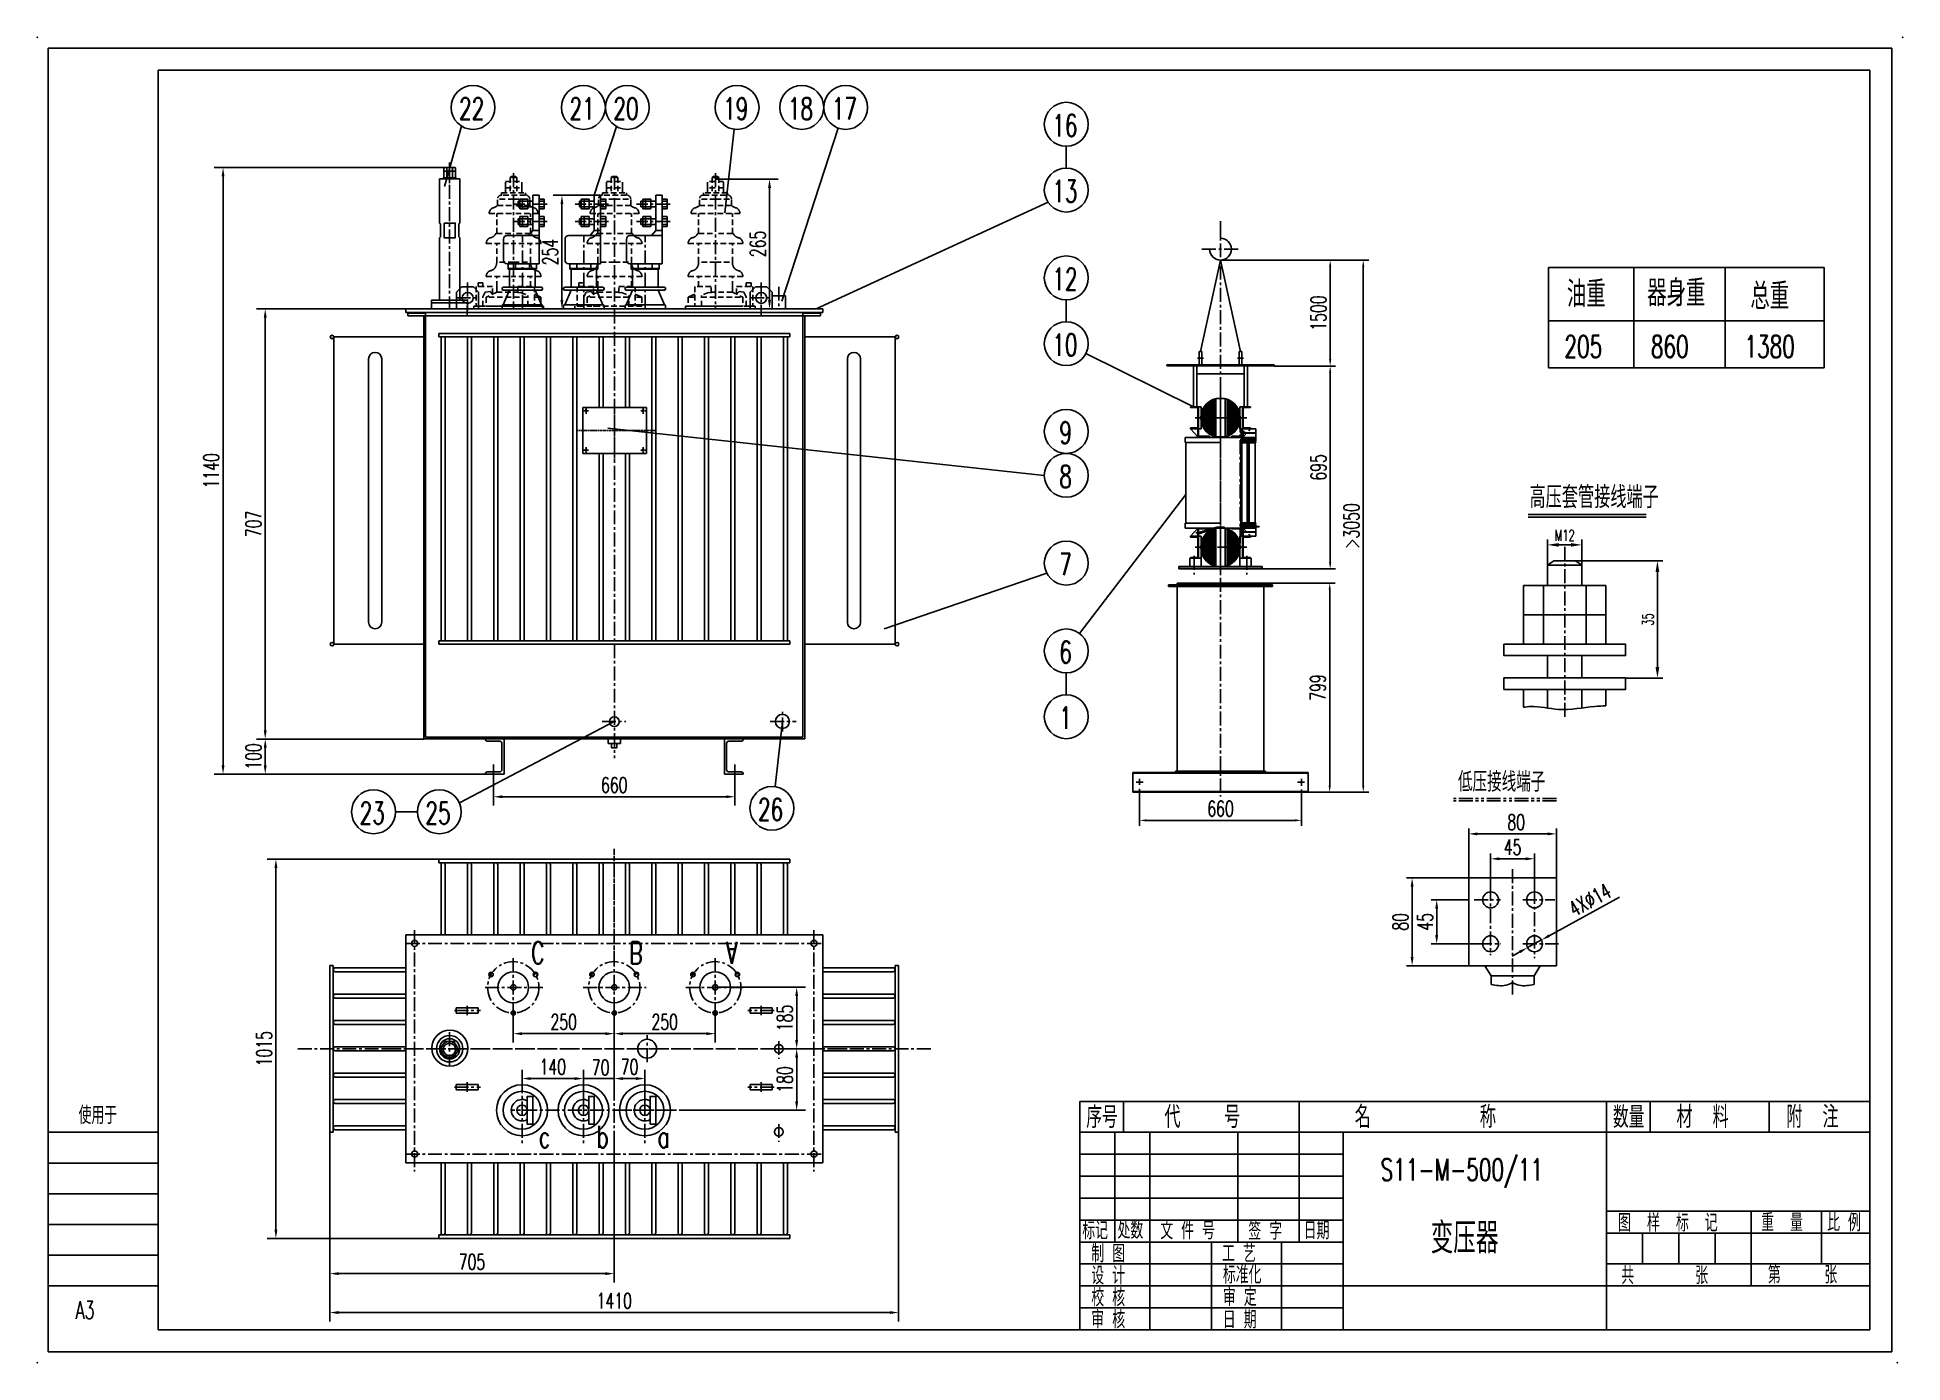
# Model space of a CAD drawing. Extents: x 53849 to 54274, y -7793 to -7491.
import ezdxf

# ---------------------------------------------------------------- set-up
doc = ezdxf.new("R2010")
doc.units = 0
doc.header["$LTSCALE"] = 0.1
for name, pattern in [('CENTER', [50.8, 31.75, -6.35, 6.35, -6.35]), ('DASHED', [19.05, 12.7, -6.35]), ('PHANTOM', [63.5, 31.75, -6.35, 6.35, -6.35, 6.35, -6.35])]:
    doc.linetypes.add(name, pattern=pattern)
doc.layers.get('0').update_dxf_attribs({"linetype": 'CONTINUOUS'})
doc.layers.get('DEFPOINTS').update_dxf_attribs({"linetype": 'CONTINUOUS'})
for name, color, linetype in [('1', 1, 'CENTER'), ('2', 3, 'CONTINUOUS'), ('3', 6, 'PHANTOM'), ('4', 4, 'DASHED'), ('5', 7, 'CONTINUOUS')]:
    doc.layers.add(name, color=color, linetype=linetype)
doc.styles.get("Standard").update_dxf_attribs({"font": 'romans.shx', "width": 0.67, "bigfont": 'intecad.shx'})
doc.dimstyles.get("Standard").update_dxf_attribs({"dimtxt": 3.5, "dimasz": 2.5, "dimexe": 1, "dimexo": 0.2, "dimgap": 0.9, "dimtad": 1, "dimdec": 0, "dimzin": 0, "dimdsep": 46, "dimtxsty": 'Standard', "dimcen": 0, "dimadec": 0, "dimazin": 0, "dimtfac": 1, "dimtdec": 0, "dimtmove": 0, "dimatfit": 3, "dimfxl": 0, "dimtolj": 1, "dimtzin": 0, "dimarcsym": 0})

msp = doc.modelspace()

# ---------------------------------------------------------------- texts
at = {"text_generation_flag": 2, "width": 0.67}
for s, p in [('C', (53961.215, -7697.583)), ('B', (53983.596, -7697.583)), ('A', (54005.648, -7697.583))]:
    msp.add_text(s, height=5, rotation=180, dxfattribs=at).set_placement(p)
at = {"width": 0.67}
for s, height, p in [('c', 5, (53962.951, -7744.476)), ('b', 5, (53976.154, -7744.476)), ('a', 5, (53990.038, -7744.476)), ('变压器', 7, (54166.135, -7768.573))]:
    msp.add_text(s, height=height, dxfattribs=at).set_placement(p)
at = {"layer": '2'}
for s, height, width, p in [('22', 5, 0.67, (53944.79, -7510.235)), ('21', 5, 0.67, (53969.943, -7510.235)), ('20', 5, 0.67, (53979.943, -7510.235)), ('19', 5, 0.67, (54004.943, -7510.235)), ('18', 5, 0.67, (54019.691, -7510.235)), ('17', 5, 0.67, (54029.691, -7510.235)), ('16', 5, 0.67, (54079.943, -7514.062)), ('13', 5, 0.67, (54079.943, -7529.062)), ('12', 5, 0.67, (54079.943, -7549.062)), ('油重', 6, 0.67, (54197.185, -7552.98)), ('器身重', 6, 0.67, (54215.474, -7552.741)), ('总重', 6, 0.67, (54238.988, -7553.458)), ('10', 5, 0.67, (54079.943, -7564.062)), ('205', 5, 0.67, (54196.617, -7564.438)), ('860', 5, 0.67, (54216.314, -7564.438)), ('1380', 5, 0.67, (54237.627, -7564.438)), ('9', 5, 0.67, (54081.527, -7584.062)), ('8', 5, 0.67, (54081.527, -7594.062)), ('高压套管接线端子', 5, 0.67, (54188.657, -7598.755)), ('7', 5, 0.67, (54081.527, -7614.062)), ('6', 5, 0.67, (54081.527, -7634.062)), ('1', 5, 0.67, (54081.527, -7649.062)), ('低压接线端子', 4.5, 0.67, (54172.374, -7663.367)), ('23', 5, 0.67, (53922.118, -7670.73)), ('25', 5, 0.67, (53937.118, -7670.73)), ('26', 5, 0.67, (54012.878, -7669.927)), ('使用于', 4, 0.666667, (53858.086, -7739.093)), ('序号', 4.8747, 0.666667, (54087.69, -7739.972)), ('代    号', 5, 0.666667, (54105.491, -7739.972)), ('名          称', 5, 0.666667, (54148.846, -7739.972)), ('数量', 4.8747, 0.666667, (54207.69, -7739.972)), ('材  料', 5, 0.666667, (54222.151, -7739.972)), ('附  注', 5, 0.666667, (54247.171, -7739.972)), ('S11-M-500/11', 5, 0.67, (54154.73, -7751.985)), ('图  样  标  记', 4, 0.666667, (54208.84, -7763.589)), ('重  量', 4, 0.666667, (54241.446, -7763.524)), ('比 例', 4, 0.666667, (54256.476, -7763.524)), ('标记', 4, 0.666667, (54086.769, -7765.368)), ('处数', 4, 0.666667, (54094.796, -7765.253)), ('文 件 号', 4, 0.666667, (54104.543, -7765.368)), ('签 字', 4, 0.666667, (54124.609, -7765.483)), ('日期', 4, 0.666667, (54137.222, -7765.368)), ('制 图', 4, 0.666667, (54088.823, -7770.629)), ('工 艺', 4, 0.666667, (54118.623, -7770.611)), ('设 计', 4, 0.666667, (54088.823, -7775.629)), ('标准化', 4, 0.666667, (54118.805, -7775.451)), ('共       张', 4, 0.666667, (54209.562, -7775.589)), ('第     张', 4, 0.666667, (54242.978, -7775.455)), ('校 核', 4, 0.666667, (54088.823, -7780.629)), ('审 定', 4, 0.666667, (54118.823, -7780.549)), ('A3', 4, 0.666667, (53857.401, -7783.482)), ('审 核', 4, 0.666667, (54088.823, -7785.629)), ('日 期', 4, 0.666667, (54118.79, -7785.67))]:
    msp.add_text(s, height=height, dxfattribs=dict(at, width=width)).set_placement(p)

# ---------------------------------------------------------------- blocks, each defined once
blk = doc.blocks.new('*D900')
at = {"layer": '2', "lineweight": -2, "transparency": 16777216}
for p, q in [((54199.18, -7610.77), (54219.06, -7610.77)), ((54217.81, -7613.27), (54217.81, -7634.96)), ((54210.57, -7637.46), (54219.06, -7637.46))]:
    blk.add_line(p, q, dxfattribs=at)
at = {"layer": '2', "transparency": 16777216}
for points in [[(54217.39, -7613.27), (54218.23, -7613.27), (54217.81, -7610.77)], [(54217.39, -7634.96), (54218.23, -7634.96), (54217.81, -7637.46)]]:
    blk.add_solid(points, dxfattribs=at)
at = {"layer": 'DEFPOINTS', "color": 0, "transparency": 16777216}
for p in [(54199.18, -7610.77), (54210.57, -7637.46), (54217.81, -7637.46)]:
    blk.add_point(p, dxfattribs=at)
at = {"layer": '2', "transparency": 16777216, "insert": (54215.63, -7624.11), "char_height": 2.5, "attachment_point": 5, "rotation": 90}
blk.add_mtext('\\A1;35', dxfattribs=at)
blk = doc.blocks.new('*D901')
at = {"layer": '2', "lineweight": -2, "transparency": 16777216}
for p, q in [((54192.79, -7611.78), (54192.79, -7605.87)), ((54195.29, -7607.12), (54198.11, -7607.12)), ((54200.61, -7611.78), (54200.61, -7605.87))]:
    blk.add_line(p, q, dxfattribs=at)
at = {"layer": '2', "transparency": 16777216}
for points in [[(54195.29, -7606.71), (54195.29, -7607.54), (54192.79, -7607.12)], [(54198.11, -7606.71), (54198.11, -7607.54), (54200.61, -7607.12)]]:
    blk.add_solid(points, dxfattribs=at)
at = {"layer": 'DEFPOINTS', "color": 0, "transparency": 16777216}
for p in [(54200.61, -7607.12), (54192.79, -7611.78), (54200.61, -7611.78)]:
    blk.add_point(p, dxfattribs=at)
at = {"layer": '2', "transparency": 16777216, "insert": (54196.7, -7604.95), "char_height": 2.5, "attachment_point": 5}
blk.add_mtext('\\A1;M12', dxfattribs=at)
blk = doc.blocks.new('*D902')
at = {"layer": '2', "lineweight": -2, "transparency": 16777216}
for p, q in [((54130.52, -7566.37), (54144.5, -7566.37)), ((54143.25, -7567.87), (54143.25, -7611.12)), ((54127.77, -7612.62), (54144.5, -7612.62))]:
    blk.add_line(p, q, dxfattribs=at)
at = {"layer": '2', "transparency": 16777216}
for points in [[(54143, -7567.87), (54143.5, -7567.87), (54143.25, -7566.37)], [(54143, -7611.12), (54143.5, -7611.12), (54143.25, -7612.62)]]:
    blk.add_solid(points, dxfattribs=at)
at = {"layer": 'DEFPOINTS', "color": 0, "transparency": 16777216}
for p in [(54130.52, -7566.37), (54127.77, -7612.62), (54143.25, -7612.62)]:
    blk.add_point(p, dxfattribs=at)
at = {"layer": '2', "transparency": 16777216, "insert": (54140.57, -7589.49), "char_height": 3.5, "attachment_point": 5, "rotation": 90}
blk.add_mtext('\\A1;695', dxfattribs=at)
blk = doc.blocks.new('*D903')
at = {"layer": '2', "lineweight": -2, "transparency": 16777216}
for p, q in [((54143.87, -7542.25), (54152.04, -7542.25)), ((54150.79, -7543.75), (54150.79, -7661.97)), ((54143.87, -7663.47), (54152.04, -7663.47))]:
    blk.add_line(p, q, dxfattribs=at)
at = {"layer": '2', "transparency": 16777216}
for points in [[(54150.54, -7543.75), (54151.04, -7543.75), (54150.79, -7542.25)], [(54150.54, -7661.97), (54151.04, -7661.97), (54150.79, -7663.47)]]:
    blk.add_solid(points, dxfattribs=at)
at = {"layer": 'DEFPOINTS', "color": 0, "transparency": 16777216}
for p in [(54143.87, -7542.25), (54143.87, -7663.47), (54150.79, -7663.47)]:
    blk.add_point(p, dxfattribs=at)
at = {"layer": '2', "transparency": 16777216, "insert": (54148.12, -7602.86), "char_height": 3.5, "attachment_point": 5, "rotation": 90}
blk.add_mtext('\\A1;>3050', dxfattribs=at)
blk = doc.blocks.new('*D904')
at = {"layer": '2', "lineweight": -2, "transparency": 16777216}
for p, q in [((54128.15, -7615.82), (54144.39, -7615.82)), ((54143.14, -7617.32), (54143.14, -7661.97)), ((54138.27, -7663.47), (54144.39, -7663.47))]:
    blk.add_line(p, q, dxfattribs=at)
at = {"layer": '2', "transparency": 16777216}
for points in [[(54142.89, -7617.32), (54143.39, -7617.32), (54143.14, -7615.82)], [(54142.89, -7661.97), (54143.39, -7661.97), (54143.14, -7663.47)]]:
    blk.add_solid(points, dxfattribs=at)
at = {"layer": 'DEFPOINTS', "color": 0, "transparency": 16777216}
for p in [(54128.15, -7615.82), (54138.27, -7663.47), (54143.14, -7663.47)]:
    blk.add_point(p, dxfattribs=at)
at = {"layer": '2', "transparency": 16777216, "insert": (54140.47, -7639.64), "char_height": 3.5, "attachment_point": 5, "rotation": 90}
blk.add_mtext('\\A1;799', dxfattribs=at)
blk = doc.blocks.new('*D905')
at = {"layer": '2', "lineweight": -2, "transparency": 16777216}
for p, q in [((54099.83, -7662.69), (54099.83, -7671.15)), ((54136.71, -7662.85), (54136.71, -7671.15)), ((54101.33, -7669.9), (54135.21, -7669.9))]:
    blk.add_line(p, q, dxfattribs=at)
at = {"layer": '2', "transparency": 16777216}
for points in [[(54101.33, -7669.65), (54101.33, -7670.15), (54099.83, -7669.9)], [(54135.21, -7669.65), (54135.21, -7670.15), (54136.71, -7669.9)]]:
    blk.add_solid(points, dxfattribs=at)
at = {"layer": 'DEFPOINTS', "color": 0, "transparency": 16777216}
for p in [(54099.83, -7662.69), (54136.71, -7662.85), (54136.71, -7669.9)]:
    blk.add_point(p, dxfattribs=at)
at = {"layer": '2', "transparency": 16777216, "insert": (54118.27, -7667.23), "char_height": 3.5, "attachment_point": 5}
blk.add_mtext('\\A1;660', dxfattribs=at)
blk = doc.blocks.new('*D906')
at = {"layer": '2', "lineweight": -2, "transparency": 16777216}
for p, q in [((54118.27, -7542.25), (54144.5, -7542.25)), ((54143.25, -7543.75), (54143.25, -7564.87)), ((54143.25, -7566.37), (54142, -7566.37))]:
    blk.add_line(p, q, dxfattribs=at)
at = {"layer": '2', "transparency": 16777216}
for points in [[(54143, -7543.75), (54143.5, -7543.75), (54143.25, -7542.25)], [(54143, -7564.87), (54143.5, -7564.87), (54143.25, -7566.37)]]:
    blk.add_solid(points, dxfattribs=at)
at = {"layer": 'DEFPOINTS', "color": 0, "transparency": 16777216}
for p in [(54118.27, -7542.25), (54143.25, -7566.37), (54143.25, -7566.37)]:
    blk.add_point(p, dxfattribs=at)
at = {"layer": '2', "transparency": 16777216, "insert": (54140.57, -7554.31), "char_height": 3.5, "attachment_point": 5, "rotation": 90}
blk.add_mtext('\\A1;1500', dxfattribs=at)
blk = doc.blocks.new('mp')
for p, q in [((13302, -635.8), (13447, -635.8)), ((13302, -635.8), (13302, -740.8)), ((13447, -635.8), (13447, -740.8)), ((13302, -740.8), (13447, -740.8))]:
    blk.add_line(p, q)
for centre in [(13309.5, -643.3), (13439.5, -643.3), (13309.5, -733.3), (13439.5, -733.3)]:
    blk.add_circle(centre, 2)
at = {"layer": '1'}
for p, q in [((13309.5, -635.8), (13309.5, -650.2)), ((13374.5, -622.4), (13374.5, -756.4)), ((13439.5, -635.8), (13439.5, -650.2)), ((13302, -643.3), (13314.6, -643.3)), ((13447, -643.3), (13434.4, -643.3)), ((13287.7, -688.3), (13466.5, -688.3)), ((13302, -733.3), (13314.6, -733.3)), ((13309.5, -740.8), (13309.5, -726.4)), ((13447, -733.3), (13434.4, -733.3)), ((13439.5, -740.8), (13439.5, -726.4))]:
    blk.add_line(p, q, dxfattribs=at)
blk = doc.blocks.new('*D907')
at = {"layer": '2', "lineweight": -2, "transparency": 16777216}
for p, q in [((53952.64, -7659.36), (53952.64, -7666.52)), ((54007.64, -7659.36), (54007.64, -7666.52)), ((53954.64, -7664.52), (54005.64, -7664.52))]:
    blk.add_line(p, q, dxfattribs=at)
at = {"layer": '2', "transparency": 16777216}
for points in [[(53954.64, -7664.19), (53954.64, -7664.85), (53952.64, -7664.52)], [(54005.64, -7664.19), (54005.64, -7664.85), (54007.64, -7664.52)]]:
    blk.add_solid(points, dxfattribs=at)
at = {"layer": 'DEFPOINTS', "color": 0, "transparency": 16777216}
for p in [(53952.64, -7659.36), (54007.64, -7659.36), (54007.64, -7664.52)]:
    blk.add_point(p, dxfattribs=at)
at = {"layer": '2', "transparency": 16777216, "insert": (53980.14, -7661.85), "char_height": 3.5, "attachment_point": 5}
blk.add_mtext('\\A1;660', dxfattribs=at)
blk = doc.blocks.new('*D908')
at = {"layer": '2', "lineweight": -2, "transparency": 16777216}
for p, q in [((53915.33, -7740.94), (53915.33, -7784.05)), ((54044.93, -7740.94), (54044.93, -7784.05)), ((53917.33, -7782.05), (54042.93, -7782.05))]:
    blk.add_line(p, q, dxfattribs=at)
at = {"layer": '2', "transparency": 16777216}
for points in [[(53917.33, -7781.71), (53917.33, -7782.38), (53915.33, -7782.05)], [(54042.93, -7781.71), (54042.93, -7782.38), (54044.93, -7782.05)]]:
    blk.add_solid(points, dxfattribs=at)
at = {"layer": 'DEFPOINTS', "color": 0, "transparency": 16777216}
for p in [(53915.33, -7740.94), (54044.93, -7740.94), (54044.93, -7782.05)]:
    blk.add_point(p, dxfattribs=at)
at = {"layer": '2', "transparency": 16777216, "insert": (53980.13, -7779.37), "char_height": 3.5, "attachment_point": 5}
blk.add_mtext('\\A1;1410', dxfattribs=at)
blk = doc.blocks.new('*D909')
at = {"layer": '2', "lineweight": -2, "transparency": 16777216}
for p, q in [((53915.33, -7740.94), (53915.33, -7775.18)), ((53980.13, -7743.44), (53980.13, -7775.18)), ((53917.33, -7773.18), (53978.13, -7773.18))]:
    blk.add_line(p, q, dxfattribs=at)
at = {"layer": '2', "transparency": 16777216}
for points in [[(53917.33, -7772.85), (53917.33, -7773.51), (53915.33, -7773.18)], [(53978.13, -7772.85), (53978.13, -7773.51), (53980.13, -7773.18)]]:
    blk.add_solid(points, dxfattribs=at)
at = {"layer": 'DEFPOINTS', "color": 0, "transparency": 16777216}
for p in [(53915.33, -7740.94), (53980.13, -7743.44), (53980.13, -7773.18)]:
    blk.add_point(p, dxfattribs=at)
at = {"layer": '2', "transparency": 16777216, "insert": (53947.73, -7770.51), "char_height": 3.5, "attachment_point": 5}
blk.add_mtext('\\A1;705', dxfattribs=at)
blk = doc.blocks.new('*D910')
at = {"layer": '2', "lineweight": -2, "transparency": 16777216}
for p, q in [((53959.13, -7730.04), (53959.13, -7726.73)), ((53961.13, -7728.73), (53971.13, -7728.73)), ((53973.13, -7734.36), (53973.13, -7726.73))]:
    blk.add_line(p, q, dxfattribs=at)
at = {"layer": '2', "transparency": 16777216}
for points in [[(53961.13, -7728.4), (53961.13, -7729.07), (53959.13, -7728.73)], [(53971.13, -7728.4), (53971.13, -7729.07), (53973.13, -7728.73)]]:
    blk.add_solid(points, dxfattribs=at)
at = {"layer": 'DEFPOINTS', "color": 0, "transparency": 16777216}
for p in [(53959.13, -7730.04), (53973.13, -7728.73), (53973.13, -7734.36)]:
    blk.add_point(p, dxfattribs=at)
at = {"layer": '2', "transparency": 16777216, "insert": (53966.13, -7726.06), "char_height": 3.5, "attachment_point": 5}
blk.add_mtext('\\A1;140', dxfattribs=at)
blk = doc.blocks.new('*D911')
at = {"layer": '2', "lineweight": -2, "transparency": 16777216}
for p, q in [((53980.13, -7720.36), (53980.13, -7730.73)), ((53971.13, -7728.73), (53969.13, -7728.73)), ((53973.13, -7734.36), (53973.13, -7726.73)), ((53973.13, -7728.73), (53980.13, -7728.73)), ((53982.13, -7728.73), (53984.13, -7728.73))]:
    blk.add_line(p, q, dxfattribs=at)
at = {"layer": '2', "transparency": 16777216}
for points in [[(53971.13, -7728.4), (53971.13, -7729.07), (53973.13, -7728.73)], [(53982.13, -7728.4), (53982.13, -7729.07), (53980.13, -7728.73)]]:
    blk.add_solid(points, dxfattribs=at)
at = {"layer": 'DEFPOINTS', "color": 0, "transparency": 16777216}
for p in [(53980.13, -7720.36), (53980.13, -7728.73), (53973.13, -7734.36)]:
    blk.add_point(p, dxfattribs=at)
at = {"layer": '2', "transparency": 16777216, "insert": (53977.03, -7726.2), "char_height": 3.5, "attachment_point": 5}
blk.add_mtext('\\A1;70', dxfattribs=at)
blk = doc.blocks.new('*D912')
at = {"layer": '2', "lineweight": -2, "transparency": 16777216}
for p, q in [((53980.13, -7720.36), (53980.13, -7730.73)), ((53982.13, -7728.73), (53985.13, -7728.73)), ((53987.13, -7734.36), (53987.13, -7726.73))]:
    blk.add_line(p, q, dxfattribs=at)
at = {"layer": '2', "transparency": 16777216}
for points in [[(53982.13, -7728.4), (53982.13, -7729.07), (53980.13, -7728.73)], [(53985.13, -7728.4), (53985.13, -7729.07), (53987.13, -7728.73)]]:
    blk.add_solid(points, dxfattribs=at)
at = {"layer": 'DEFPOINTS', "color": 0, "transparency": 16777216}
for p in [(53980.13, -7720.36), (53987.13, -7728.73), (53987.13, -7734.36)]:
    blk.add_point(p, dxfattribs=at)
at = {"layer": '2', "transparency": 16777216, "insert": (53983.63, -7726.06), "char_height": 3.5, "attachment_point": 5}
blk.add_mtext('\\A1;70', dxfattribs=at)
blk = doc.blocks.new('*D913')
at = {"layer": '2', "lineweight": -2, "transparency": 16777216}
for p, q in [((53957.13, -7711.96), (53957.13, -7720.5)), ((53980.13, -7711.96), (53980.13, -7720.5)), ((53959.13, -7718.5), (53978.13, -7718.5))]:
    blk.add_line(p, q, dxfattribs=at)
at = {"layer": '2', "transparency": 16777216}
for points in [[(53959.13, -7718.17), (53959.13, -7718.84), (53957.13, -7718.5)], [(53978.13, -7718.17), (53978.13, -7718.84), (53980.13, -7718.5)]]:
    blk.add_solid(points, dxfattribs=at)
at = {"layer": 'DEFPOINTS', "color": 0, "transparency": 16777216}
for p in [(53957.13, -7711.96), (53980.13, -7711.96), (53980.13, -7718.5)]:
    blk.add_point(p, dxfattribs=at)
at = {"layer": '2', "transparency": 16777216, "insert": (53968.63, -7715.83), "char_height": 3.5, "attachment_point": 5}
blk.add_mtext('\\A1;250', dxfattribs=at)
blk = doc.blocks.new('*D914')
at = {"layer": '2', "lineweight": -2, "transparency": 16777216}
for p, q in [((53980.13, -7711.96), (53980.13, -7720.5)), ((54003.14, -7711.96), (54003.14, -7720.5)), ((53982.13, -7718.5), (54001.14, -7718.5))]:
    blk.add_line(p, q, dxfattribs=at)
at = {"layer": '2', "transparency": 16777216}
for points in [[(53982.13, -7718.17), (53982.13, -7718.84), (53980.13, -7718.5)], [(54001.14, -7718.17), (54001.14, -7718.84), (54003.14, -7718.5)]]:
    blk.add_solid(points, dxfattribs=at)
at = {"layer": 'DEFPOINTS', "color": 0, "transparency": 16777216}
for p in [(53980.13, -7711.96), (54003.14, -7711.96), (54003.14, -7718.5)]:
    blk.add_point(p, dxfattribs=at)
at = {"layer": '2', "transparency": 16777216, "insert": (53991.64, -7715.83), "char_height": 3.5, "attachment_point": 5}
blk.add_mtext('\\A1;250', dxfattribs=at)
blk = doc.blocks.new('*D915')
at = {"layer": '2', "lineweight": -2, "transparency": 16777216}
for p, q in [((54003.13, -7707.94), (54023.7, -7707.94)), ((54021.7, -7709.94), (54021.7, -7719.94)), ((54017.63, -7721.94), (54023.7, -7721.94))]:
    blk.add_line(p, q, dxfattribs=at)
at = {"layer": '2', "transparency": 16777216}
for points in [[(54021.36, -7709.94), (54022.03, -7709.94), (54021.7, -7707.94)], [(54021.36, -7719.94), (54022.03, -7719.94), (54021.7, -7721.94)]]:
    blk.add_solid(points, dxfattribs=at)
at = {"layer": 'DEFPOINTS', "color": 0, "transparency": 16777216}
for p in [(54003.13, -7707.94), (54017.63, -7721.94), (54021.7, -7721.94)]:
    blk.add_point(p, dxfattribs=at)
at = {"layer": '2', "transparency": 16777216, "insert": (54019.02, -7714.94), "char_height": 3.5, "attachment_point": 5, "rotation": 90}
blk.add_mtext('\\A1;185', dxfattribs=at)
blk = doc.blocks.new('*D916')
at = {"layer": '2', "lineweight": -2, "transparency": 16777216}
for p, q in [((54017.63, -7721.94), (54023.7, -7721.94)), ((54021.7, -7723.94), (54021.7, -7733.94)), ((53998.13, -7735.94), (54023.7, -7735.94))]:
    blk.add_line(p, q, dxfattribs=at)
at = {"layer": '2', "transparency": 16777216}
for points in [[(54021.36, -7723.94), (54022.03, -7723.94), (54021.7, -7721.94)], [(54021.36, -7733.94), (54022.03, -7733.94), (54021.7, -7735.94)]]:
    blk.add_solid(points, dxfattribs=at)
at = {"layer": 'DEFPOINTS', "color": 0, "transparency": 16777216}
for p in [(54017.63, -7721.94), (53998.13, -7735.94), (54021.7, -7735.94)]:
    blk.add_point(p, dxfattribs=at)
at = {"layer": '2', "transparency": 16777216, "insert": (54019.02, -7728.94), "char_height": 3.5, "attachment_point": 5, "rotation": 90}
blk.add_mtext('\\A1;180', dxfattribs=at)
blk = doc.blocks.new('*D917')
at = {"layer": '2', "lineweight": -2, "transparency": 16777216}
for p, q in [((53940.13, -7678.74), (53901.05, -7678.74)), ((53903.05, -7680.74), (53903.05, -7763.14)), ((53940.13, -7765.14), (53901.05, -7765.14))]:
    blk.add_line(p, q, dxfattribs=at)
at = {"layer": '2', "transparency": 16777216}
for points in [[(53902.72, -7680.74), (53903.39, -7680.74), (53903.05, -7678.74)], [(53902.72, -7763.14), (53903.39, -7763.14), (53903.05, -7765.14)]]:
    blk.add_solid(points, dxfattribs=at)
at = {"layer": 'DEFPOINTS', "color": 0, "transparency": 16777216}
for p in [(53940.13, -7678.74), (53903.05, -7765.14), (53940.13, -7765.14)]:
    blk.add_point(p, dxfattribs=at)
at = {"layer": '2', "transparency": 16777216, "insert": (53900.38, -7721.94), "char_height": 3.5, "attachment_point": 5, "rotation": 90}
blk.add_mtext('\\A1;1015', dxfattribs=at)
blk = doc.blocks.new('*D918')
at = {"layer": '2', "lineweight": -2, "transparency": 16777216}
for p, q in [((53936.74, -7651.36), (53898.62, -7651.36)), ((53900.62, -7657.36), (53900.62, -7653.36)), ((53950.74, -7659.36), (53898.62, -7659.36))]:
    blk.add_line(p, q, dxfattribs=at)
at = {"layer": '2', "transparency": 16777216}
for points in [[(53900.29, -7653.36), (53900.95, -7653.36), (53900.62, -7651.36)], [(53900.29, -7657.36), (53900.95, -7657.36), (53900.62, -7659.36)]]:
    blk.add_solid(points, dxfattribs=at)
at = {"layer": 'DEFPOINTS', "color": 0, "transparency": 16777216}
for p in [(53900.62, -7651.36), (53936.74, -7651.36), (53950.74, -7659.36)]:
    blk.add_point(p, dxfattribs=at)
at = {"layer": '2', "transparency": 16777216, "insert": (53897.94, -7655.36), "char_height": 3.5, "attachment_point": 5, "rotation": 90}
blk.add_mtext('\\A1;100', dxfattribs=at)
blk = doc.blocks.new('*D919')
at = {"layer": '2', "lineweight": -2, "transparency": 16777216}
for p, q in [((53932.63, -7553.36), (53898.62, -7553.36)), ((53900.62, -7649.36), (53900.62, -7555.36)), ((53936.74, -7651.36), (53898.62, -7651.36))]:
    blk.add_line(p, q, dxfattribs=at)
at = {"layer": '2', "transparency": 16777216}
for points in [[(53900.29, -7555.36), (53900.95, -7555.36), (53900.62, -7553.36)], [(53900.29, -7649.36), (53900.95, -7649.36), (53900.62, -7651.36)]]:
    blk.add_solid(points, dxfattribs=at)
at = {"layer": 'DEFPOINTS', "color": 0, "transparency": 16777216}
for p in [(53900.62, -7553.36), (53932.63, -7553.36), (53936.74, -7651.36)]:
    blk.add_point(p, dxfattribs=at)
at = {"layer": '2', "transparency": 16777216, "insert": (53897.94, -7602.36), "char_height": 3.5, "attachment_point": 5, "rotation": 90}
blk.add_mtext('\\A1;707', dxfattribs=at)
blk = doc.blocks.new('*D920')
at = {"layer": '2', "lineweight": -2, "transparency": 16777216}
for p, q in [((53942.63, -7521.16), (53889.01, -7521.16)), ((53891.01, -7523.16), (53891.01, -7657.36)), ((53950.74, -7659.36), (53889.01, -7659.36))]:
    blk.add_line(p, q, dxfattribs=at)
at = {"layer": '2', "transparency": 16777216}
for points in [[(53890.68, -7523.16), (53891.34, -7523.16), (53891.01, -7521.16)], [(53890.68, -7657.36), (53891.34, -7657.36), (53891.01, -7659.36)]]:
    blk.add_solid(points, dxfattribs=at)
at = {"layer": 'DEFPOINTS', "color": 0, "transparency": 16777216}
for p in [(53942.63, -7521.16), (53891.01, -7659.36), (53950.74, -7659.36)]:
    blk.add_point(p, dxfattribs=at)
at = {"layer": '2', "transparency": 16777216, "insert": (53888.33, -7590.26), "char_height": 3.5, "attachment_point": 5, "rotation": 90}
blk.add_mtext('\\A1;1140', dxfattribs=at)
blk = doc.blocks.new('*D921')
at = {"layer": '2', "lineweight": -2, "transparency": 16777216}
for p, q in [((53975.58, -7527.46), (53966.22, -7527.46)), ((53968.22, -7529.46), (53968.22, -7551.36)), ((53966.28, -7553.36), (53970.22, -7553.36))]:
    blk.add_line(p, q, dxfattribs=at)
at = {"layer": '2', "transparency": 16777216}
for points in [[(53967.89, -7529.46), (53968.55, -7529.46), (53968.22, -7527.46)], [(53967.89, -7551.36), (53968.55, -7551.36), (53968.22, -7553.36)]]:
    blk.add_solid(points, dxfattribs=at)
at = {"layer": 'DEFPOINTS', "color": 0, "transparency": 16777216}
for p in [(53975.58, -7527.46), (53966.28, -7553.36), (53968.22, -7553.36)]:
    blk.add_point(p, dxfattribs=at)
at = {"layer": '2', "transparency": 16777216, "insert": (53965.55, -7540.41), "char_height": 3.5, "attachment_point": 5, "rotation": 90}
blk.add_mtext('\\A1;254', dxfattribs=at)
blk = doc.blocks.new('*D922')
at = {"layer": '2', "lineweight": -2, "transparency": 16777216}
for p, q in [((54174.81, -7683.02), (54160.67, -7683.02)), ((54161.92, -7701.02), (54161.92, -7685.02)), ((54174.81, -7703.02), (54160.67, -7703.02))]:
    blk.add_line(p, q, dxfattribs=at)
at = {"layer": '2', "transparency": 16777216}
for points in [[(54161.59, -7685.02), (54162.25, -7685.02), (54161.92, -7683.02)], [(54161.59, -7701.02), (54162.25, -7701.02), (54161.92, -7703.02)]]:
    blk.add_solid(points, dxfattribs=at)
at = {"layer": 'DEFPOINTS', "color": 0, "transparency": 16777216}
for p in [(54161.92, -7683.02), (54174.81, -7683.02), (54174.81, -7703.02)]:
    blk.add_point(p, dxfattribs=at)
at = {"layer": '2', "transparency": 16777216, "insert": (54159.27, -7693.02), "char_height": 3.5, "attachment_point": 5, "rotation": 90}
blk.add_mtext('\\A1;80', dxfattribs=at)
blk = doc.blocks.new('*D923')
at = {"layer": '2', "lineweight": -2, "transparency": 16777216}
for p, q in [((54174.81, -7688.02), (54166.27, -7688.02)), ((54167.52, -7690.02), (54167.52, -7696.02)), ((54176.93, -7698.02), (54166.27, -7698.02))]:
    blk.add_line(p, q, dxfattribs=at)
at = {"layer": '2', "transparency": 16777216}
for points in [[(54167.19, -7690.02), (54167.86, -7690.02), (54167.52, -7688.02)], [(54167.19, -7696.02), (54167.86, -7696.02), (54167.52, -7698.02)]]:
    blk.add_solid(points, dxfattribs=at)
at = {"layer": 'DEFPOINTS', "color": 0, "transparency": 16777216}
for p in [(54174.81, -7688.02), (54167.52, -7698.02), (54176.93, -7698.02)]:
    blk.add_point(p, dxfattribs=at)
at = {"layer": '2', "transparency": 16777216, "insert": (54164.87, -7693.02), "char_height": 3.5, "attachment_point": 5, "rotation": 90}
blk.add_mtext('\\A1;45', dxfattribs=at)
blk = doc.blocks.new('*D924')
at = {"layer": '2', "color": 0, "lineweight": -2, "transparency": 16777216}
for p, q in [((54209.14, -7687.39), (54193.15, -7696.18)), ((54186.47, -7699.86), (54184.72, -7700.82)), ((54188.22, -7698.89), (54191.4, -7697.15))]:
    blk.add_line(p, q, dxfattribs=at)
at = {"layer": '2', "color": 0, "transparency": 16777216}
for points in [[(54192.99, -7695.89), (54193.31, -7696.48), (54191.4, -7697.15)], [(54186.31, -7699.57), (54186.63, -7700.15), (54188.22, -7698.89)]]:
    blk.add_solid(points, dxfattribs=at)
at = {"layer": 'DEFPOINTS', "color": 0, "transparency": 16777216}
for p in [(54188.22, -7698.89), (54191.4, -7697.15)]:
    blk.add_point(p, dxfattribs=at)
at = {"layer": '2', "color": 0, "transparency": 16777216, "insert": (54202.44, -7688.02), "char_height": 3.5, "attachment_point": 5, "rotation": 28.8078}
blk.add_mtext('\\A1;4X%%c14', dxfattribs=at)
blk = doc.blocks.new('*D925')
at = {"layer": '2', "lineweight": -2, "transparency": 16777216}
for p, q in [((54174.81, -7683.02), (54174.81, -7671.73)), ((54192.81, -7672.98), (54176.81, -7672.98)), ((54194.81, -7683.02), (54194.81, -7671.73))]:
    blk.add_line(p, q, dxfattribs=at)
at = {"layer": '2', "transparency": 16777216}
for points in [[(54176.81, -7672.65), (54176.81, -7673.31), (54174.81, -7672.98)], [(54192.81, -7672.65), (54192.81, -7673.31), (54194.81, -7672.98)]]:
    blk.add_solid(points, dxfattribs=at)
at = {"layer": 'DEFPOINTS', "color": 0, "transparency": 16777216}
for p in [(54174.81, -7672.98), (54174.81, -7683.02), (54194.81, -7683.02)]:
    blk.add_point(p, dxfattribs=at)
at = {"layer": '2', "transparency": 16777216, "insert": (54185.63, -7670.33), "char_height": 3.5, "attachment_point": 5}
blk.add_mtext('\\A1;80', dxfattribs=at)
blk = doc.blocks.new('*D926')
at = {"layer": '2', "lineweight": -2, "transparency": 16777216}
for p, q in [((54179.81, -7686.21), (54179.81, -7677.41)), ((54187.81, -7678.66), (54181.81, -7678.66)), ((54189.81, -7685.76), (54189.81, -7677.41))]:
    blk.add_line(p, q, dxfattribs=at)
at = {"layer": '2', "transparency": 16777216}
for points in [[(54181.81, -7678.32), (54181.81, -7678.99), (54179.81, -7678.66)], [(54187.81, -7678.32), (54187.81, -7678.99), (54189.81, -7678.66)]]:
    blk.add_solid(points, dxfattribs=at)
at = {"layer": 'DEFPOINTS', "color": 0, "transparency": 16777216}
for p in [(54179.81, -7678.66), (54179.81, -7686.21), (54189.81, -7685.76)]:
    blk.add_point(p, dxfattribs=at)
at = {"layer": '2', "transparency": 16777216, "insert": (54184.81, -7676.01), "char_height": 3.5, "attachment_point": 5}
blk.add_mtext('\\A1;45', dxfattribs=at)
blk = doc.blocks.new('*D927')
at = {"layer": '2', "lineweight": -2, "transparency": 16777216}
for p, q in [((54003.13, -7523.79), (54017.51, -7523.79)), ((54015.51, -7525.79), (54015.51, -7551.36)), ((54011.13, -7553.36), (54017.51, -7553.36))]:
    blk.add_line(p, q, dxfattribs=at)
at = {"layer": '2', "transparency": 16777216}
for points in [[(54015.18, -7525.79), (54015.85, -7525.79), (54015.51, -7523.79)], [(54015.18, -7551.36), (54015.85, -7551.36), (54015.51, -7553.36)]]:
    blk.add_solid(points, dxfattribs=at)
at = {"layer": 'DEFPOINTS', "color": 0, "transparency": 16777216}
for p in [(54003.13, -7523.79), (54011.13, -7553.36), (54015.51, -7553.36)]:
    blk.add_point(p, dxfattribs=at)
at = {"layer": '2', "transparency": 16777216, "insert": (54012.84, -7538.57), "char_height": 3.5, "attachment_point": 5, "rotation": 90}
blk.add_mtext('\\A1;265', dxfattribs=at)

# ---------------------------------------------------------------- dimensions: what is measured, and where the dimension line sits
at = {"layer": '2'}
for base, p1, p2, angle, text, override, picture, middle in [((53891.008, -7659.357), (53942.634, -7521.158), (53950.744, -7659.357), 90, '1140', {"dimtxt": 3.5, "dimasz": 2, "dimexe": 2, "dimexo": 0, "dimgap": 0.925, "dimtad": 1, "dimtih": 0, "dimdec": 0, "dimlfac": 10, "dimzin": 8, "dimcen": 0, "dimclrd": 256, "dimclre": 256, "dimclrt": 256, "dimtdec": 0, "dimtofl": 1}, '*D920', (53888.333, -7590.258)), ((54015.514, -7553.358), (54003.134, -7523.786), (54011.134, -7553.358), 90, '265', {"dimtxt": 3.5, "dimasz": 2, "dimexe": 2, "dimexo": 0, "dimgap": 0.925, "dimtad": 1, "dimtih": 0, "dimdec": 0, "dimlfac": 10, "dimzin": 8, "dimcen": 0, "dimclrd": 256, "dimclre": 256, "dimclrt": 256, "dimtdec": 0, "dimtofl": 1}, '*D927', (54012.839, -7538.572)), ((53968.221, -7553.358), (53975.578, -7527.458), (53966.285, -7553.358), 90, '254', {"dimtxt": 3.5, "dimasz": 2, "dimexe": 2, "dimexo": 0, "dimgap": 0.925, "dimtad": 1, "dimtih": 0, "dimdec": 0, "dimlfac": 10, "dimzin": 8, "dimcen": 0, "dimclrd": 256, "dimclre": 256, "dimclrt": 256, "dimtdec": 0, "dimtofl": 1}, '*D921', (53965.546, -7540.408)), ((54143.248, -7566.366), (54118.27, -7542.251), (54143.248, -7566.366), 90, '1500', {"dimtxt": 3.5, "dimasz": 1.5, "dimexe": 1.25, "dimexo": 0, "dimgap": 0.925, "dimtad": 1, "dimtih": 0, "dimtoh": 0, "dimdec": 0, "dimlfac": 20, "dimzin": 8, "dimcen": 0, "dimclrd": 256, "dimclre": 256, "dimclrt": 256, "dimtdec": 1, "dimtofl": 1}, '*D906', (54140.573, -7554.308)), ((54150.792, -7663.47), (54143.873, -7542.251), (54143.873, -7663.47), 90, '>3050', {"dimtxt": 3.5, "dimasz": 1.5, "dimexe": 1.25, "dimexo": 0, "dimgap": 0.925, "dimtad": 1, "dimtih": 0, "dimtoh": 0, "dimdec": 0, "dimlfac": 20, "dimzin": 8, "dimcen": 0, "dimclrd": 256, "dimclre": 256, "dimclrt": 256, "dimtdec": 1, "dimtofl": 1}, '*D903', (54148.117, -7602.86)), ((53900.619, -7553.358), (53936.739, -7651.357), (53932.634, -7553.358), 90, '707', {"dimtxt": 3.5, "dimasz": 2, "dimexe": 2, "dimexo": 0, "dimgap": 0.925, "dimtad": 1, "dimtih": 0, "dimdec": 0, "dimlfac": 10, "dimzin": 8, "dimcen": 0, "dimclrd": 256, "dimclre": 256, "dimclrt": 256, "dimtdec": 0, "dimtofl": 1, "dimtmove": 1}, '*D919', (53897.944, -7602.358)), ((54143.248, -7612.616), (54130.52, -7566.366), (54127.77, -7612.616), 90, '695', {"dimtxt": 3.5, "dimasz": 1.5, "dimexe": 1.25, "dimexo": 0, "dimgap": 0.925, "dimtad": 1, "dimtih": 0, "dimtoh": 0, "dimdec": 0, "dimlfac": 20, "dimzin": 8, "dimcen": 0, "dimclrd": 256, "dimclre": 256, "dimclrt": 256, "dimtdec": 1, "dimtofl": 1}, '*D902', (54140.573, -7589.491)), ((54217.81, -7637.456), (54199.176, -7610.772), (54210.567, -7637.456), 90, '35', {"dimtxt": 2.5, "dimasz": 2.5, "dimexe": 1.25, "dimexo": 0, "dimgap": 0.925, "dimtad": 1, "dimtih": 0, "dimtoh": 0, "dimdec": 0, "dimlfac": 3, "dimzin": 8, "dimcen": 0, "dimclrd": 256, "dimclre": 256, "dimclrt": 256, "dimtdec": 1, "dimtofl": 1}, '*D900', (54215.635, -7624.114)), ((54143.144, -7663.47), (54128.145, -7615.816), (54138.27, -7663.47), 90, '799', {"dimtxt": 3.5, "dimasz": 1.5, "dimexe": 1.25, "dimexo": 0, "dimgap": 0.925, "dimtad": 1, "dimtih": 0, "dimtoh": 0, "dimdec": 0, "dimlfac": 20, "dimzin": 8, "dimcen": 0, "dimclrd": 256, "dimclre": 256, "dimclrt": 256, "dimtdec": 1, "dimtofl": 1}, '*D904', (54140.469, -7639.643)), ((53900.619, -7651.357), (53950.744, -7659.357), (53936.739, -7651.357), 90, '100', {"dimtxt": 3.5, "dimasz": 2, "dimexe": 2, "dimexo": 0, "dimgap": 0.925, "dimtad": 1, "dimtih": 0, "dimdec": 0, "dimlfac": 10, "dimzin": 8, "dimcen": 0, "dimclrd": 256, "dimclre": 256, "dimclrt": 256, "dimtdec": 0, "dimtofl": 1}, '*D918', (53897.944, -7655.357)), ((53903.054, -7765.144), (53940.134, -7678.744), (53940.134, -7765.144), 90, '1015', {"dimtxt": 3.5, "dimasz": 2, "dimexe": 2, "dimexo": 0, "dimgap": 0.925, "dimtad": 1, "dimtih": 0, "dimdec": 0, "dimlfac": 10, "dimzin": 8, "dimcen": 0, "dimclrd": 256, "dimclre": 256, "dimclrt": 256, "dimtdec": 0, "dimtofl": 1}, '*D917', (53900.379, -7721.944)), ((54161.919, -7683.021), (54174.81, -7703.021), (54174.81, -7683.021), 90, '80', {"dimtxt": 3.5, "dimasz": 2, "dimexe": 1.25, "dimexo": 0, "dimgap": 0.9, "dimtad": 1, "dimtih": 0, "dimtoh": 0, "dimdec": 0, "dimlfac": 10, "dimzin": 8, "dimcen": 0, "dimclrd": 256, "dimclre": 256, "dimclrt": 256, "dimtdec": 1, "dimtofl": 1}, '*D922', (54159.269, -7693.021)), ((54167.525, -7698.021), (54174.81, -7688.021), (54176.928, -7698.021), 270, '45', {"dimtxt": 3.5, "dimasz": 2, "dimexe": 1.25, "dimexo": 0, "dimgap": 0.9, "dimtad": 1, "dimtih": 0, "dimtoh": 0, "dimdec": 0, "dimlfac": 10, "dimzin": 8, "dimcen": 0, "dimclrd": 256, "dimclre": 256, "dimclrt": 256, "dimtdec": 1, "dimtofl": 1}, '*D923', (54164.875, -7693.021)), ((54021.698, -7721.944), (54003.134, -7707.944), (54017.634, -7721.944), 90, '185', {"dimtxt": 3.5, "dimasz": 2, "dimexe": 2, "dimexo": 0, "dimgap": 0.925, "dimtad": 1, "dimtih": 0, "dimdec": 0, "dimlfac": 10, "dimzin": 8, "dimcen": 0, "dimclrd": 256, "dimclre": 256, "dimclrt": 256, "dimtdec": 0, "dimtofl": 1}, '*D915', (54019.023, -7714.944)), ((54021.698, -7735.944), (54017.634, -7721.944), (53998.134, -7735.944), 90, '180', {"dimtxt": 3.5, "dimasz": 2, "dimexe": 2, "dimexo": 0, "dimgap": 0.925, "dimtad": 1, "dimtih": 0, "dimdec": 0, "dimlfac": 10, "dimzin": 8, "dimcen": 0, "dimclrd": 256, "dimclre": 256, "dimclrt": 256, "dimtdec": 0, "dimtofl": 1, "dimtmove": 1}, '*D916', (54019.023, -7728.944))]:
    dim = msp.add_linear_dim(base=base, p1=p1, p2=p2, angle=angle, text=text, dimstyle='Standard', override=override, dxfattribs=at)
    dim.commit()
    dim.dimension.update_dxf_attribs({"geometry": picture, "text_midpoint": middle})
for base, p1, p2, text, override, picture, middle in [((54200.606, -7607.125), (54192.787, -7611.777), (54200.606, -7611.777), 'M12', {"dimtxt": 2.5, "dimasz": 2.5, "dimexe": 1.25, "dimexo": 0, "dimgap": 0.925, "dimtad": 1, "dimtih": 0, "dimtoh": 0, "dimdec": 0, "dimlfac": 3, "dimzin": 8, "dimcen": 0, "dimclrd": 256, "dimclre": 256, "dimclrt": 256, "dimtdec": 1, "dimtofl": 1}, '*D901', (54196.697, -7604.95)), ((54007.644, -7664.521), (53952.644, -7659.357), (54007.644, -7659.357), '660', {"dimtxt": 3.5, "dimasz": 2, "dimexe": 2, "dimexo": 0, "dimgap": 0.925, "dimtad": 1, "dimtih": 0, "dimdec": 0, "dimlfac": 10, "dimzin": 8, "dimcen": 0, "dimclrd": 256, "dimclre": 256, "dimclrt": 256, "dimtdec": 0, "dimtofl": 1}, '*D907', (53980.144, -7661.846)), ((54136.708, -7669.903), (54099.833, -7662.691), (54136.708, -7662.849), '660', {"dimtxt": 3.5, "dimasz": 1.5, "dimexe": 1.25, "dimexo": 0, "dimgap": 0.925, "dimtad": 1, "dimtih": 0, "dimtoh": 0, "dimdec": 0, "dimlfac": 20, "dimzin": 8, "dimcen": 0, "dimclrd": 256, "dimclre": 256, "dimclrt": 256, "dimtdec": 1, "dimtofl": 1}, '*D905', (54118.27, -7667.228)), ((54179.81, -7678.656), (54189.81, -7685.764), (54179.81, -7686.208), '45', {"dimtxt": 3.5, "dimasz": 2, "dimexe": 1.25, "dimexo": 0, "dimgap": 0.9, "dimtad": 1, "dimtih": 0, "dimtoh": 0, "dimdec": 0, "dimlfac": 10, "dimzin": 8, "dimcen": 0, "dimclrd": 256, "dimclre": 256, "dimclrt": 256, "dimtdec": 1, "dimtofl": 1}, '*D926', (54184.81, -7676.006)), ((53980.134, -7718.504), (53957.125, -7711.962), (53980.134, -7711.962), '250', {"dimtxt": 3.5, "dimasz": 2, "dimexe": 2, "dimexo": 0, "dimgap": 0.925, "dimtad": 1, "dimtih": 0, "dimdec": 0, "dimlfac": 10, "dimzin": 8, "dimcen": 0, "dimclrd": 256, "dimclre": 256, "dimclrt": 256, "dimtdec": 0, "dimtofl": 1}, '*D913', (53968.63, -7715.829)), ((54003.142, -7718.504), (53980.134, -7711.962), (54003.142, -7711.962), '250', {"dimtxt": 3.5, "dimasz": 2, "dimexe": 2, "dimexo": 0, "dimgap": 0.925, "dimtad": 1, "dimtih": 0, "dimdec": 0, "dimlfac": 10, "dimzin": 8, "dimcen": 0, "dimclrd": 256, "dimclre": 256, "dimclrt": 256, "dimtdec": 0, "dimtofl": 1, "dimtmove": 1}, '*D914', (53991.638, -7715.829)), ((53987.134, -7728.735), (53980.134, -7720.357), (53987.134, -7734.357), '70', {"dimtxt": 3.5, "dimasz": 2, "dimexe": 2, "dimexo": 0, "dimgap": 0.925, "dimtad": 1, "dimtih": 0, "dimdec": 0, "dimlfac": 10, "dimzin": 8, "dimcen": 0, "dimclrd": 256, "dimclre": 256, "dimclrt": 256, "dimtdec": 0, "dimtofl": 1, "dimtmove": 1}, '*D912', (53983.634, -7726.06)), ((53973.134, -7728.735), (53959.134, -7730.042), (53973.134, -7734.357), '140', {"dimtxt": 3.5, "dimasz": 2, "dimexe": 2, "dimexo": 0, "dimgap": 0.925, "dimtad": 1, "dimtih": 0, "dimdec": 0, "dimlfac": 10, "dimzin": 8, "dimcen": 0, "dimclrd": 256, "dimclre": 256, "dimclrt": 256, "dimtdec": 0, "dimtofl": 1}, '*D910', (53966.134, -7726.06)), ((54044.934, -7782.047), (53915.334, -7740.944), (54044.934, -7740.944), '1410', {"dimtxt": 3.5, "dimasz": 2, "dimexe": 2, "dimexo": 0, "dimgap": 0.925, "dimtad": 1, "dimtih": 0, "dimdec": 0, "dimlfac": 10, "dimzin": 8, "dimcen": 0, "dimclrd": 256, "dimclre": 256, "dimclrt": 256, "dimtdec": 0, "dimtofl": 1}, '*D908', (53980.134, -7779.372)), ((53980.134, -7773.181), (53915.334, -7740.944), (53980.134, -7743.444), '705', {"dimtxt": 3.5, "dimasz": 2, "dimexe": 2, "dimexo": 0, "dimgap": 0.925, "dimtad": 1, "dimtih": 0, "dimdec": 0, "dimlfac": 10, "dimzin": 8, "dimcen": 0, "dimclrd": 256, "dimclre": 256, "dimclrt": 256, "dimtdec": 0, "dimtofl": 1}, '*D909', (53947.734, -7770.506))]:
    dim = msp.add_linear_dim(base=base, p1=p1, p2=p2, text=text, dimstyle='Standard', override=override, dxfattribs=at)
    dim.commit()
    dim.dimension.update_dxf_attribs({"geometry": picture, "text_midpoint": middle})
for base, p1, p2, text, override, picture, middle in [((54174.81, -7672.98), (54194.81, -7683.021), (54174.81, -7683.021), '80', {"dimtxt": 3.5, "dimasz": 2, "dimexe": 1.25, "dimexo": 0, "dimgap": 0.9, "dimtad": 1, "dimtih": 0, "dimtoh": 0, "dimdec": 0, "dimlfac": 10, "dimzin": 8, "dimcen": 0, "dimclrd": 256, "dimclre": 256, "dimclrt": 256, "dimtdec": 1, "dimtofl": 1}, '*D925', (54185.635, -7672.98)), ((53980.134, -7728.735), (53973.134, -7734.357), (53980.134, -7720.357), '70', {"dimasz": 2, "dimexe": 2, "dimexo": 0, "dimgap": 0.925, "dimlfac": 10, "dimzin": 8, "dimclrd": 256, "dimclre": 256, "dimclrt": 256, "dimtmove": 2}, '*D911', (53977.028, -7726.197))]:
    dim = msp.add_linear_dim(base=base, p1=p1, p2=p2, text=text, dimstyle='Standard', override=override, dxfattribs=at)
    dim.commit()
    dim.dimension.update_dxf_attribs({"geometry": picture, "text_midpoint": middle, "dimtype": 160})
dim = msp.add_diameter_dim_2p(p1=(54188.222, -7698.894), p2=(54191.399, -7697.147), text='4X%%c14', dimstyle='Standard', override={"dimtxt": 3.5, "dimasz": 2, "dimexe": 2, "dimexo": 0, "dimgap": 0.925, "dimtad": 1, "dimtih": 0, "dimdec": 0, "dimlfac": 16, "dimtdec": 0, "dimtofl": 1}, dxfattribs=at)
dim.commit()
dim.dimension.update_dxf_attribs({"geometry": '*D924', "text_midpoint": (54203.728, -7690.367), "dimtype": 163})

# ---------------------------------------------------------------- linework, layer by layer
for p, q in [((54266.19, -7498.972), (53876.19, -7498.972)), ((53876.19, -7498.972), (53876.19, -7785.972)), ((54266.19, -7785.972), (54266.19, -7498.972)), ((53941.284, -7521.308), (53941.284, -7521.808)), ((53941.284, -7522.108), (53941.284, -7523.308)), ((53942.634, -7521.158), (53941.434, -7521.158)), ((53941.869, -7521.958), (53941.434, -7521.958)), ((53942.019, -7521.308), (53942.019, -7521.808)), ((53942.019, -7522.108), (53942.019, -7523.308)), ((53942.634, -7521.958), (53942.169, -7521.958)), ((53942.634, -7521.158), (53943.834, -7521.158)), ((53942.634, -7521.958), (53943.099, -7521.958)), ((53943.249, -7521.308), (53943.249, -7521.808)), ((53943.249, -7522.108), (53943.249, -7523.308)), ((53943.399, -7521.958), (53943.834, -7521.958)), ((53943.984, -7521.308), (53943.984, -7521.808)), ((53943.984, -7522.108), (53943.984, -7523.308)), ((53940.334, -7533.784), (53940.334, -7523.758)), ((53940.334, -7523.758), (53944.934, -7523.758)), ((53942.634, -7523.458), (53941.134, -7523.458)), ((53941.134, -7523.458), (53941.134, -7523.758)), ((53941.869, -7523.458), (53941.434, -7523.458)), ((53942.634, -7523.458), (53944.134, -7523.458)), ((53943.399, -7523.458), (53943.834, -7523.458)), ((53944.134, -7523.458), (53944.134, -7523.758)), ((53944.134, -7523.458), (53944.134, -7523.758)), ((53944.934, -7533.784), (53944.934, -7523.758)), ((53961.578, -7528.818), (53958.218, -7528.818)), ((53958.218, -7528.818), (53958.218, -7530.098)), ((53961.578, -7530.098), (53958.218, -7530.098)), ((53960.442, -7528.338), (53958.618, -7528.338)), ((53958.618, -7528.338), (53958.618, -7530.578)), ((53960.442, -7530.578), (53958.618, -7530.578)), ((53959.258, -7528.338), (53959.258, -7530.578)), ((53960.442, -7528.338), (53960.442, -7530.578)), ((53963.018, -7527.458), (53961.578, -7527.458)), ((53961.578, -7527.458), (53961.578, -7535.458)), ((53963.018, -7527.458), (53963.018, -7543.058)), ((53964.202, -7528.338), (53963.018, -7528.338)), ((53964.202, -7528.818), (53963.018, -7528.818)), ((53964.202, -7530.098), (53963.018, -7530.098)), ((53964.202, -7530.578), (53963.018, -7530.578)), ((53964.202, -7528.338), (53964.202, -7530.578)), ((53964.202, -7528.338), (53964.202, -7530.578)), ((53975.578, -7528.818), (53972.218, -7528.818)), ((53972.218, -7528.818), (53972.218, -7530.098)), ((53975.578, -7530.098), (53972.218, -7530.098)), ((53974.442, -7528.338), (53972.618, -7528.338)), ((53972.618, -7528.338), (53972.618, -7530.578)), ((53974.442, -7530.578), (53972.618, -7530.578)), ((53973.258, -7528.338), (53973.258, -7530.578)), ((53974.442, -7528.338), (53974.442, -7530.578)), ((53977.018, -7527.458), (53975.578, -7527.458)), ((53975.578, -7527.458), (53975.578, -7535.458)), ((53977.018, -7527.458), (53977.018, -7543.058)), ((53978.202, -7528.338), (53977.018, -7528.338)), ((53978.202, -7528.818), (53977.018, -7528.818)), ((53978.202, -7530.098), (53977.018, -7530.098)), ((53978.202, -7530.578), (53977.018, -7530.578)), ((53978.202, -7528.338), (53978.202, -7530.578)), ((53978.202, -7528.338), (53978.202, -7530.578)), ((53989.578, -7528.818), (53986.218, -7528.818)), ((53986.218, -7528.818), (53986.218, -7530.098)), ((53989.578, -7530.098), (53986.218, -7530.098)), ((53988.442, -7528.338), (53986.618, -7528.338)), ((53986.618, -7528.338), (53986.618, -7530.578)), ((53988.442, -7530.578), (53986.618, -7530.578)), ((53987.258, -7528.338), (53987.258, -7530.578)), ((53988.442, -7528.338), (53988.442, -7530.578)), ((53991.018, -7527.458), (53989.578, -7527.458)), ((53989.578, -7527.458), (53989.578, -7535.458)), ((53991.018, -7527.458), (53991.018, -7543.058)), ((53992.202, -7528.338), (53991.018, -7528.338)), ((53992.202, -7528.818), (53991.018, -7528.818)), ((53992.202, -7530.098), (53991.018, -7530.098)), ((53992.202, -7530.578), (53991.018, -7530.578)), ((53992.202, -7528.338), (53992.202, -7530.578)), ((53992.202, -7528.338), (53992.202, -7530.578)), ((53940.334, -7533.784), (53940.539, -7533.998)), ((53940.539, -7536.94), (53940.539, -7533.998)), ((53944.934, -7533.784), (53944.729, -7533.998)), ((53944.729, -7536.94), (53944.729, -7533.998)), ((53961.578, -7532.818), (53958.218, -7532.818)), ((53958.218, -7532.818), (53958.218, -7534.098)), ((53961.578, -7534.098), (53958.218, -7534.098)), ((53958.618, -7532.338), (53958.618, -7534.578)), ((53960.442, -7532.338), (53958.618, -7532.338)), ((53960.442, -7534.578), (53958.618, -7534.578)), ((53959.258, -7532.338), (53959.258, -7534.578)), ((53960.442, -7532.338), (53960.442, -7534.578)), ((53964.202, -7532.338), (53963.018, -7532.338)), ((53964.202, -7532.818), (53963.018, -7532.818)), ((53964.202, -7534.098), (53963.018, -7534.098)), ((53964.202, -7534.578), (53963.018, -7534.578)), ((53964.202, -7532.338), (53964.202, -7534.578)), ((53964.202, -7532.338), (53964.202, -7534.578)), ((53975.578, -7532.818), (53972.218, -7532.818)), ((53972.218, -7532.818), (53972.218, -7534.098)), ((53975.578, -7534.098), (53972.218, -7534.098)), ((53972.618, -7532.338), (53972.618, -7534.578)), ((53974.442, -7532.338), (53972.618, -7532.338)), ((53974.442, -7534.578), (53972.618, -7534.578)), ((53973.258, -7532.338), (53973.258, -7534.578)), ((53974.442, -7532.338), (53974.442, -7534.578)), ((53978.202, -7532.338), (53977.018, -7532.338)), ((53978.202, -7532.818), (53977.018, -7532.818)), ((53978.202, -7534.098), (53977.018, -7534.098)), ((53978.202, -7534.578), (53977.018, -7534.578)), ((53978.202, -7532.338), (53978.202, -7534.578)), ((53978.202, -7532.338), (53978.202, -7534.578)), ((53989.578, -7532.818), (53986.218, -7532.818)), ((53986.218, -7532.818), (53986.218, -7534.098)), ((53989.578, -7534.098), (53986.218, -7534.098)), ((53986.618, -7532.338), (53986.618, -7534.578)), ((53988.442, -7532.338), (53986.618, -7532.338)), ((53988.442, -7534.578), (53986.618, -7534.578)), ((53987.258, -7532.338), (53987.258, -7534.578)), ((53988.442, -7532.338), (53988.442, -7534.578)), ((53992.202, -7532.338), (53991.018, -7532.338)), ((53992.202, -7532.818), (53991.018, -7532.818)), ((53992.202, -7534.098), (53991.018, -7534.098)), ((53992.202, -7534.578), (53991.018, -7534.578)), ((53992.202, -7532.338), (53992.202, -7534.578)), ((53992.202, -7532.338), (53992.202, -7534.578)), ((53940.334, -7537.154), (53940.539, -7536.94)), ((53940.334, -7551.358), (53940.334, -7537.154)), ((53944.934, -7537.154), (53944.729, -7536.94)), ((53944.934, -7548.858), (53944.934, -7537.154)), ((53954.924, -7537.458), (53954.924, -7542.258)), ((53963.018, -7536.658), (53955.724, -7536.658)), ((53961.578, -7535.458), (53960.618, -7536.658)), ((53961.578, -7535.458), (53963.018, -7535.458)), ((53968.924, -7537.458), (53968.924, -7542.258)), ((53977.018, -7536.658), (53969.724, -7536.658)), ((53975.578, -7535.458), (53974.618, -7536.658)), ((53975.578, -7535.458), (53977.018, -7535.458)), ((53982.924, -7537.458), (53982.924, -7542.258)), ((53991.018, -7536.658), (53983.724, -7536.658)), ((53989.578, -7535.458), (53988.618, -7536.658)), ((53989.578, -7535.458), (53991.018, -7535.458)), ((53963.018, -7543.058), (53955.724, -7543.058)), ((53956.006, -7543.058), (53956.006, -7544.338)), ((53957.606, -7543.058), (53957.606, -7544.178)), ((53960.806, -7543.058), (53960.806, -7544.178)), ((53962.406, -7543.058), (53962.406, -7544.338)), ((53977.018, -7543.058), (53969.724, -7543.058)), ((53970.006, -7543.058), (53970.006, -7544.338)), ((53971.606, -7543.058), (53971.606, -7544.178)), ((53974.806, -7543.058), (53974.806, -7544.178)), ((53976.406, -7543.058), (53976.406, -7544.338)), ((53991.018, -7543.058), (53983.724, -7543.058)), ((53984.006, -7543.058), (53984.006, -7544.338)), ((53985.606, -7543.058), (53985.606, -7544.178)), ((53988.806, -7543.058), (53988.806, -7544.178)), ((53990.406, -7543.058), (53990.406, -7544.338)), ((53962.406, -7544.178), (53956.006, -7544.178)), ((53962.406, -7544.338), (53956.006, -7544.338)), ((53956.286, -7548.42), (53956.286, -7544.338)), ((53962.126, -7548.42), (53962.126, -7544.338)), ((53976.406, -7544.178), (53970.006, -7544.178)), ((53976.406, -7544.338), (53970.006, -7544.338)), ((53970.286, -7548.42), (53970.286, -7544.338)), ((53976.126, -7548.42), (53976.126, -7544.338)), ((53990.406, -7544.178), (53984.006, -7544.178)), ((53990.406, -7544.338), (53984.006, -7544.338)), ((53984.286, -7548.42), (53984.286, -7544.338)), ((53990.126, -7548.42), (53990.126, -7544.338)), ((54193.009, -7543.904), (54193.009, -7566.819)), ((54193.009, -7543.904), (54255.762, -7543.904)), ((54212.436, -7543.904), (54212.436, -7566.819)), ((54233.268, -7543.904), (54233.268, -7566.819)), ((54255.762, -7543.904), (54255.762, -7566.819)), ((53938.534, -7551.358), (53944.234, -7551.358)), ((53938.534, -7553.358), (53938.534, -7551.358)), ((53938.534, -7551.958), (53944.234, -7551.958)), ((53944.934, -7551.358), (53944.934, -7550.858)), ((53946.14, -7551.958), (53946.734, -7551.958)), ((53954.606, -7548.74), (53954.606, -7548.82)), ((53954.846, -7549.06), (53963.566, -7549.06)), ((53956.286, -7549.06), (53954.846, -7552.398)), ((53954.926, -7548.42), (53963.486, -7548.42)), ((53962.126, -7549.06), (53963.566, -7552.398)), ((53963.806, -7548.74), (53963.806, -7548.82)), ((53968.606, -7548.74), (53968.606, -7548.82)), ((53968.846, -7549.06), (53977.566, -7549.06)), ((53970.286, -7549.06), (53968.846, -7552.398)), ((53968.926, -7548.42), (53977.486, -7548.42)), ((53976.126, -7549.06), (53977.566, -7552.398)), ((53977.806, -7548.74), (53977.806, -7548.82)), ((53982.606, -7548.74), (53982.606, -7548.82)), ((53982.846, -7549.06), (53991.566, -7549.06)), ((53984.286, -7549.06), (53982.846, -7552.398)), ((53982.926, -7548.42), (53991.486, -7548.42)), ((53990.126, -7549.06), (53991.566, -7552.398)), ((53991.806, -7548.74), (53991.806, -7548.82)), ((54016.134, -7550.358), (54019.134, -7550.358)), ((54016.134, -7550.358), (54016.134, -7553.358)), ((54019.134, -7550.358), (54019.134, -7553.358)), ((53936.739, -7651.357), (53936.739, -7554.958)), ((53944.234, -7553.358), (53949.234, -7553.358)), ((53963.974, -7553.358), (53948.097, -7553.358)), ((53948.622, -7553.358), (53950.132, -7553.358)), ((53954.606, -7552.638), (53954.606, -7553.358)), ((53954.606, -7553.358), (53963.806, -7553.358)), ((53954.846, -7552.398), (53963.566, -7552.398)), ((53963.806, -7552.638), (53963.806, -7553.358)), ((53968.606, -7552.638), (53968.606, -7553.358)), ((53968.606, -7553.358), (53977.806, -7553.358)), ((53968.846, -7552.398), (53977.566, -7552.398)), ((53987.046, -7553.358), (53971.169, -7553.358)), ((53977.806, -7552.638), (53977.806, -7553.358)), ((53982.606, -7552.638), (53982.606, -7553.358)), ((53982.606, -7553.358), (53991.806, -7553.358)), ((53982.846, -7552.398), (53991.566, -7552.398)), ((53991.806, -7552.638), (53991.806, -7553.358)), ((54009.974, -7553.358), (53994.097, -7553.358)), ((54011.134, -7553.358), (54016.134, -7553.358)), ((54023.534, -7651.357), (54023.534, -7554.958)), ((54193.009, -7556.078), (54255.762, -7556.078)), ((53936.739, -7559.758), (53916.239, -7559.758)), ((53916.239, -7629.758), (53916.239, -7559.758)), ((53940.178, -7558.958), (54020.178, -7558.958)), ((53940.178, -7559.758), (53940.178, -7558.958)), ((53940.178, -7559.758), (54020.178, -7559.758)), ((53940.728, -7559.758), (53940.728, -7628.958)), ((53941.628, -7559.758), (53941.628, -7628.958)), ((53946.728, -7559.758), (53946.728, -7628.958)), ((53947.628, -7559.758), (53947.628, -7628.958)), ((53952.728, -7559.758), (53952.728, -7628.958)), ((53953.628, -7559.758), (53953.628, -7628.958)), ((53958.728, -7559.758), (53958.728, -7628.958)), ((53959.628, -7559.758), (53959.628, -7628.958)), ((53964.728, -7559.758), (53964.728, -7628.958)), ((53965.628, -7559.758), (53965.628, -7628.958)), ((53970.728, -7559.758), (53970.728, -7628.958)), ((53971.628, -7559.758), (53971.628, -7628.958)), ((53976.728, -7559.758), (53976.728, -7575.8)), ((53977.628, -7559.758), (53977.628, -7575.8)), ((53982.728, -7559.758), (53982.728, -7575.8)), ((53983.628, -7559.758), (53983.628, -7575.8)), ((53988.728, -7559.758), (53988.728, -7628.958)), ((53989.628, -7559.758), (53989.628, -7628.958)), ((53994.728, -7559.758), (53994.728, -7628.958)), ((53995.628, -7559.758), (53995.628, -7628.958)), ((54000.728, -7559.758), (54000.728, -7628.958)), ((54001.628, -7559.758), (54001.628, -7628.958)), ((54006.728, -7559.758), (54006.728, -7628.958)), ((54007.628, -7559.758), (54007.628, -7628.958)), ((54012.728, -7559.758), (54012.728, -7628.958)), ((54013.628, -7559.758), (54013.628, -7628.958)), ((54018.728, -7559.758), (54018.728, -7628.958)), ((54019.628, -7559.758), (54019.628, -7628.958)), ((54020.178, -7559.758), (54020.178, -7558.958)), ((54023.674, -7559.758), (54044.174, -7559.758)), ((54044.174, -7629.758), (54044.174, -7559.758)), ((54113.42, -7563.066), (54113.42, -7566.066)), ((54114.02, -7563.066), (54113.42, -7563.066)), ((54114.02, -7563.066), (54114.02, -7566.066)), ((54122.52, -7563.066), (54122.52, -7566.066)), ((54122.52, -7563.066), (54123.12, -7563.066)), ((54123.12, -7563.066), (54123.12, -7566.066)), ((54106.02, -7566.066), (54130.52, -7566.066)), ((54106.02, -7566.066), (54106.02, -7566.366)), ((54106.02, -7566.366), (54130.52, -7566.366)), ((54130.52, -7566.066), (54130.52, -7566.366)), ((54193.009, -7566.819), (54255.762, -7566.819)), ((53976.728, -7586.3), (53976.728, -7628.958)), ((53977.628, -7586.3), (53977.628, -7628.958)), ((53982.728, -7586.3), (53982.728, -7628.958)), ((53983.628, -7586.3), (53983.628, -7628.958)), ((54192.787, -7611.777), (54194.217, -7610.772)), ((54199.176, -7610.772), (54194.217, -7610.772)), ((54200.606, -7611.777), (54199.176, -7610.772)), ((54108.395, -7615.816), (54128.145, -7615.816)), ((54108.395, -7615.816), (54108.395, -7616.216)), ((54117.395, -7612.041), (54108.77, -7612.041)), ((54108.77, -7612.041), (54108.77, -7612.616)), ((54117.395, -7612.116), (54108.77, -7612.116)), ((54108.77, -7612.616), (54118.27, -7612.616)), ((54117.395, -7612.616), (54127.77, -7612.616)), ((54119.145, -7612.041), (54127.77, -7612.041)), ((54119.145, -7612.116), (54127.77, -7612.116)), ((54127.77, -7612.041), (54127.77, -7612.616)), ((54128.145, -7615.816), (54128.145, -7616.216)), ((54192.787, -7611.777), (54192.787, -7616.413)), ((54192.787, -7611.777), (54200.606, -7611.777)), ((54200.606, -7611.777), (54200.606, -7616.413)), ((54106.395, -7616.216), (54130.145, -7616.216)), ((54106.395, -7616.216), (54106.395, -7616.616)), ((54106.395, -7616.616), (54130.145, -7616.616)), ((54108.395, -7616.616), (54108.395, -7658.72)), ((54128.145, -7616.616), (54128.145, -7658.72)), ((54130.145, -7616.216), (54130.145, -7616.616)), ((54206.069, -7616.413), (54187.324, -7616.413)), ((54187.324, -7623.789), (54187.324, -7616.413)), ((54191.853, -7616.413), (54191.853, -7629.769)), ((54201.569, -7616.413), (54201.569, -7629.769)), ((54206.069, -7623.789), (54206.069, -7616.413)), ((54206.069, -7623.054), (54187.324, -7623.054)), ((54187.324, -7629.769), (54187.324, -7623.789)), ((54206.069, -7629.769), (54206.069, -7623.789)), ((53936.739, -7629.758), (53916.239, -7629.758)), ((53940.178, -7628.958), (54020.178, -7628.958)), ((53940.178, -7629.758), (53940.178, -7628.958)), ((53940.178, -7629.758), (54020.178, -7629.758)), ((54020.178, -7629.758), (54020.178, -7628.958)), ((54023.674, -7629.758), (54044.174, -7629.758)), ((54192.787, -7632.356), (54192.787, -7637.456)), ((54200.606, -7632.356), (54200.606, -7637.456)), ((54206.069, -7640.042), (54187.324, -7640.042)), ((54206.069, -7640.042), (54187.324, -7640.042)), ((54187.324, -7640.042), (54187.324, -7644.14)), ((54189.118, -7640.042), (54204.275, -7640.042)), ((54189.118, -7640.042), (54204.275, -7640.042)), ((54192.787, -7640.042), (54192.787, -7644.3)), ((54200.606, -7640.042), (54200.606, -7644.292)), ((54206.069, -7643.821), (54206.069, -7640.042)), ((53936.739, -7651.357), (54023.534, -7651.357)), ((53951.244, -7651.857), (53954.044, -7651.857)), ((53954.544, -7652.357), (53954.544, -7658.357)), ((53955.044, -7651.357), (53955.044, -7659.357)), ((53978.744, -7651.357), (53978.744, -7652.357)), ((53978.744, -7652.357), (53981.544, -7652.357)), ((53979.544, -7652.357), (53979.544, -7653.357)), ((53979.544, -7653.357), (53980.744, -7653.357)), ((53980.744, -7652.357), (53980.744, -7653.357)), ((53981.544, -7651.357), (53981.544, -7652.357)), ((54005.244, -7651.357), (54005.244, -7659.357)), ((54005.744, -7652.357), (54005.744, -7658.357)), ((54009.044, -7651.857), (54006.244, -7651.857)), ((53950.744, -7659.357), (53950.744, -7659.357)), ((53950.744, -7659.357), (53955.044, -7659.357)), ((53951.244, -7658.857), (53954.044, -7658.857)), ((54009.544, -7659.357), (54005.244, -7659.357)), ((54009.044, -7658.857), (54006.244, -7658.857)), ((54009.544, -7659.357), (54009.544, -7659.357)), ((54098.27, -7658.97), (54138.27, -7658.97)), ((54098.27, -7658.97), (54098.27, -7663.47)), ((54098.27, -7659.145), (54138.27, -7659.145)), ((54108.02, -7658.72), (54128.52, -7658.72)), ((54108.02, -7658.72), (54108.02, -7658.97)), ((54128.52, -7658.72), (54128.52, -7658.97)), ((54138.27, -7658.97), (54138.27, -7663.47)), ((54098.27, -7663.295), (54138.27, -7663.295)), ((54098.27, -7663.47), (54138.27, -7663.47)), ((53940.134, -7678.744), (54020.134, -7678.744)), ((53940.134, -7678.744), (53940.134, -7679.544)), ((53940.134, -7679.544), (54020.134, -7679.544)), ((54020.134, -7678.744), (54020.134, -7679.544)), ((53940.684, -7695.944), (53940.684, -7679.994)), ((53941.584, -7695.944), (53941.584, -7679.994)), ((53946.684, -7695.944), (53946.684, -7679.994)), ((53947.584, -7695.944), (53947.584, -7679.994)), ((53952.684, -7695.944), (53952.684, -7679.994)), ((53953.584, -7695.944), (53953.584, -7679.994)), ((53958.684, -7695.944), (53958.684, -7679.994)), ((53959.584, -7695.944), (53959.584, -7679.994)), ((53964.684, -7695.944), (53964.684, -7679.994)), ((53965.584, -7695.944), (53965.584, -7679.994)), ((53970.684, -7695.944), (53970.684, -7679.994)), ((53971.584, -7695.944), (53971.584, -7679.994)), ((53976.684, -7695.944), (53976.684, -7679.994)), ((53977.584, -7695.944), (53977.584, -7679.994)), ((53982.684, -7695.944), (53982.684, -7679.994)), ((53983.584, -7695.944), (53983.584, -7679.994)), ((53988.684, -7695.944), (53988.684, -7679.994)), ((53989.584, -7695.944), (53989.584, -7679.994)), ((53994.684, -7695.944), (53994.684, -7679.994)), ((53995.584, -7695.944), (53995.584, -7679.994)), ((54000.684, -7695.944), (54000.684, -7679.994)), ((54001.584, -7695.944), (54001.584, -7679.994)), ((54006.684, -7695.944), (54006.684, -7679.994)), ((54007.584, -7695.944), (54007.584, -7679.994)), ((54012.684, -7695.944), (54012.684, -7679.994)), ((54013.584, -7695.944), (54013.584, -7679.994)), ((54018.684, -7695.944), (54018.684, -7679.994)), ((54019.584, -7695.944), (54019.584, -7679.994)), ((54174.81, -7683.021), (54174.81, -7703.021)), ((54174.81, -7683.021), (54194.81, -7683.021)), ((54194.81, -7683.021), (54194.81, -7703.021)), ((53932.634, -7695.944), (54027.634, -7695.944)), ((53932.634, -7695.944), (53932.634, -7747.944)), ((54027.634, -7695.944), (54027.634, -7747.944)), ((53915.334, -7702.944), (53915.334, -7740.944)), ((53915.334, -7702.944), (53916.134, -7702.944)), ((53916.134, -7702.944), (53916.134, -7740.944)), ((53932.634, -7703.494), (53916.584, -7703.494)), ((53932.634, -7704.394), (53916.584, -7704.394)), ((54027.634, -7703.494), (54043.684, -7703.494)), ((54027.634, -7704.394), (54043.684, -7704.394)), ((54044.134, -7702.944), (54044.134, -7740.944)), ((54044.934, -7702.944), (54044.134, -7702.944)), ((54044.934, -7702.944), (54044.934, -7740.944)), ((54174.81, -7703.021), (54194.81, -7703.021)), ((54178.517, -7703.021), (54179.929, -7705.338)), ((54191.104, -7703.021), (54189.692, -7705.338)), ((53932.634, -7709.494), (53916.584, -7709.494)), ((54027.634, -7709.494), (54043.684, -7709.494)), ((54179.929, -7705.338), (54184.81, -7705.338)), ((54179.929, -7705.338), (54179.929, -7707.278)), ((54189.692, -7705.338), (54184.81, -7705.338)), ((54189.692, -7705.338), (54189.692, -7707.278)), ((53932.634, -7710.394), (53916.584, -7710.394)), ((53944.134, -7713.794), (53944.134, -7712.594)), ((53944.134, -7712.594), (53949.134, -7712.594)), ((53949.134, -7713.794), (53949.134, -7712.594)), ((54011.134, -7713.794), (54011.134, -7712.594)), ((54016.134, -7712.594), (54011.134, -7712.594)), ((54016.134, -7713.794), (54016.134, -7712.594)), ((54027.634, -7710.394), (54043.684, -7710.394)), ((53932.634, -7715.494), (53916.584, -7715.494)), ((53932.634, -7716.394), (53916.584, -7716.394)), ((53944.134, -7713.794), (53949.134, -7713.794)), ((54016.134, -7713.794), (54011.134, -7713.794)), ((54027.634, -7715.494), (54043.684, -7715.494)), ((54027.634, -7716.394), (54043.684, -7716.394)), ((53932.634, -7721.494), (53916.584, -7721.494)), ((54027.634, -7721.494), (54043.684, -7721.494)), ((53932.634, -7722.394), (53916.584, -7722.394)), ((54027.634, -7722.394), (54043.684, -7722.394)), ((53932.634, -7727.494), (53916.584, -7727.494)), ((53932.634, -7728.394), (53916.584, -7728.394)), ((53944.134, -7730.094), (53944.134, -7731.294)), ((53944.134, -7730.094), (53949.134, -7730.094)), ((53949.134, -7730.094), (53949.134, -7731.294)), ((54011.134, -7730.094), (54011.134, -7731.294)), ((54016.134, -7730.094), (54011.134, -7730.094)), ((54016.134, -7730.094), (54016.134, -7731.294)), ((54027.634, -7727.494), (54043.684, -7727.494)), ((54027.634, -7728.394), (54043.684, -7728.394)), ((53932.634, -7733.494), (53916.584, -7733.494)), ((53932.634, -7734.394), (53916.584, -7734.394)), ((53944.134, -7731.294), (53949.134, -7731.294)), ((54016.134, -7731.294), (54011.134, -7731.294)), ((54027.634, -7733.494), (54043.684, -7733.494)), ((54027.634, -7734.394), (54043.684, -7734.394)), ((53915.334, -7740.944), (53916.134, -7740.944)), ((53932.634, -7739.494), (53916.584, -7739.494)), ((53932.634, -7740.394), (53916.584, -7740.394)), ((54027.634, -7739.494), (54043.684, -7739.494)), ((54027.634, -7740.394), (54043.684, -7740.394)), ((54044.934, -7740.944), (54044.134, -7740.944)), ((54086.19, -7740.972), (54266.19, -7740.972)), ((53932.634, -7747.944), (54027.634, -7747.944)), ((53940.684, -7747.944), (53940.684, -7763.894)), ((53941.584, -7747.944), (53941.584, -7763.894)), ((53946.684, -7747.944), (53946.684, -7763.894)), ((53947.584, -7747.944), (53947.584, -7763.894)), ((53952.684, -7747.944), (53952.684, -7763.894)), ((53953.584, -7747.944), (53953.584, -7763.894)), ((53958.684, -7747.944), (53958.684, -7764.344)), ((53959.584, -7747.944), (53959.584, -7764.344)), ((53964.684, -7747.944), (53964.684, -7763.894)), ((53965.584, -7747.944), (53965.584, -7763.894)), ((53970.684, -7747.944), (53970.684, -7763.894)), ((53971.584, -7747.944), (53971.584, -7763.894)), ((53976.684, -7747.944), (53976.684, -7763.894)), ((53977.584, -7747.944), (53977.584, -7763.894)), ((53982.684, -7747.944), (53982.684, -7763.894)), ((53983.584, -7747.944), (53983.584, -7763.894)), ((53988.684, -7747.944), (53988.684, -7763.894)), ((53989.584, -7747.944), (53989.584, -7763.894)), ((53994.684, -7747.944), (53994.684, -7763.894)), ((53995.584, -7747.944), (53995.584, -7763.894)), ((54000.684, -7747.944), (54000.684, -7763.894)), ((54001.584, -7747.944), (54001.584, -7763.894)), ((54006.684, -7747.944), (54006.684, -7763.894)), ((54007.584, -7747.944), (54007.584, -7763.894)), ((54012.684, -7747.944), (54012.684, -7763.894)), ((54013.584, -7747.944), (54013.584, -7763.894)), ((54018.684, -7747.944), (54018.684, -7763.894)), ((54019.584, -7747.944), (54019.584, -7763.894)), ((53940.134, -7764.344), (54020.134, -7764.344)), ((53940.134, -7765.144), (53940.134, -7764.344)), ((54020.134, -7765.144), (54020.134, -7764.344)), ((53940.134, -7765.144), (54020.134, -7765.144)), ((54146.19, -7765.972), (54086.19, -7765.972)), ((53876.19, -7785.972), (54266.19, -7785.972)), ((54266.19, -7785.972), (54086.19, -7785.972))]:
    msp.add_line(p, q)
at = {"color": 1, "linetype": 'CENTER'}
for p, q in [((54018.444, -7649.628), (54018.444, -7644.665)), ((53977.36, -7647.357), (53982.775, -7647.357)), ((54015.664, -7647.357), (54021.61, -7647.357))]:
    msp.add_line(p, q, dxfattribs=at)
for points in [[(53941.365, -7533.784), (53943.902, -7533.784), (53943.902, -7537.154), (53941.365, -7537.154)], [(54182.826, -7629.769), (54182.826, -7632.356), (54210.567, -7632.356), (54210.567, -7629.769)], [(54182.826, -7637.456), (54182.826, -7640.042), (54210.567, -7640.042), (54210.567, -7637.456)], [(53941.541, -7720.272), (53940.502, -7722.072), (53941.541, -7723.872), (53943.62, -7723.872), (53944.659, -7722.072), (53943.62, -7720.272)], [(53960.315, -7739.101), (53960.315, -7732.787), (53961.578, -7732.787), (53961.578, -7739.101)], [(53974.315, -7739.101), (53974.315, -7732.787), (53975.578, -7732.787), (53975.578, -7739.101)], [(53988.315, -7739.101), (53988.315, -7732.787), (53989.578, -7732.787), (53989.578, -7739.101)]]:
    msp.add_lwpolyline(points, close=True)
for centre, radius in [((53915.839, -7559.758), 0.4), ((54044.574, -7559.758), 0.4), ((53915.839, -7629.758), 0.4), ((54044.574, -7629.758), 0.4), ((53980.144, -7647.423), 1.1), ((54018.444, -7647.357), 1.6), ((54179.81, -7688.021), 1.812), ((54189.81, -7688.021), 1.812), ((54179.81, -7698.021), 1.812), ((54189.81, -7698.021), 1.812), ((53934.634, -7697.944), 0.7), ((54025.634, -7697.944), 0.7), ((53952.068, -7705.019), 0.5), ((53957.134, -7707.944), 3.5), ((53962.2, -7705.019), 0.5), ((53975.068, -7705.019), 0.5), ((53980.134, -7707.944), 3.5), ((53985.2, -7705.019), 0.5), ((53998.068, -7705.019), 0.5), ((54003.134, -7707.944), 3.5), ((54008.2, -7705.019), 0.5), ((53957.134, -7707.944), 0.6), ((53980.134, -7707.944), 0.6), ((54003.134, -7707.944), 0.6), ((53957.134, -7713.794), 0.5), ((53980.134, -7713.794), 0.5), ((54003.134, -7713.794), 0.5), ((53942.687, -7721.817), 4.1), ((53942.634, -7721.944), 3), ((53942.634, -7721.944), 3), ((53942.634, -7721.944), 2.3), ((53942.58, -7722.072), 1.8), ((53942.58, -7722.072), 1.4), ((53987.634, -7721.925), 2.15), ((54017.634, -7721.944), 1), ((53959.134, -7735.944), 5.802), ((53973.134, -7735.944), 5.802), ((53987.134, -7735.944), 5.802), ((53959.134, -7735.944), 4.315), ((53959.134, -7735.944), 1.182), ((53973.134, -7735.944), 4.315), ((53973.134, -7735.944), 1.182), ((53987.134, -7735.944), 4.315), ((53987.134, -7735.944), 1.182), ((54017.634, -7740.855), 1), ((53934.634, -7745.944), 0.7), ((54025.634, -7745.944), 0.7)]:
    msp.add_circle(centre, radius)
for centre, radius, start, end in [((53941.434, -7521.308), 0.15, 90, 180), ((53941.434, -7521.808), 0.15, 180, 270), ((53941.434, -7522.108), 0.15, 90, 180), ((53941.869, -7521.308), 0.15, 0, 90), ((53941.869, -7521.808), 0.15, 270, 0), ((53941.869, -7522.108), 0.15, 0, 90), ((53942.169, -7521.308), 0.15, 90, 180), ((53942.169, -7521.808), 0.15, 180, 270), ((53942.169, -7522.108), 0.15, 90, 180), ((53943.099, -7521.308), 0.15, 0, 90), ((53943.099, -7521.808), 0.15, 270, 0), ((53943.099, -7522.108), 0.15, 0, 90), ((53943.399, -7521.308), 0.15, 90, 180), ((53943.399, -7521.808), 0.15, 180, 270), ((53943.399, -7522.108), 0.15, 90, 180), ((53943.834, -7521.308), 0.15, 0, 90), ((53943.834, -7521.808), 0.15, 270, 0), ((53943.834, -7522.108), 0.15, 0, 90), ((53941.434, -7523.308), 0.15, 180, 270), ((53941.869, -7523.308), 0.15, 270, 0), ((53942.169, -7523.308), 0.15, 180, 270), ((53943.099, -7523.308), 0.15, 270, 0), ((53943.399, -7523.308), 0.15, 180, 270), ((53943.834, -7523.308), 0.15, 270, 0), ((53955.724, -7537.458), 0.8, 90, 180), ((53969.724, -7537.458), 0.8, 90, 180), ((53983.724, -7537.458), 0.8, 90, 180), ((53955.724, -7542.258), 0.8, 180, 270), ((53969.724, -7542.258), 0.8, 180, 270), ((53983.724, -7542.258), 0.8, 180, 270), ((53954.926, -7548.74), 0.32, 90, 180), ((53954.846, -7548.82), 0.24, 180, 270), ((53963.486, -7548.74), 0.32, 0, 90), ((53963.566, -7548.82), 0.24, 270, 0), ((53968.926, -7548.74), 0.32, 90, 180), ((53968.846, -7548.82), 0.24, 180, 270), ((53977.486, -7548.74), 0.32, 0, 90), ((53977.566, -7548.82), 0.24, 270, 0), ((53982.926, -7548.74), 0.32, 90, 180), ((53982.846, -7548.82), 0.24, 180, 270), ((53991.486, -7548.74), 0.32, 0, 90), ((53991.566, -7548.82), 0.24, 270, 0), ((53954.846, -7552.638), 0.24, 90, 180), ((53963.566, -7552.638), 0.24, 0, 90), ((53968.846, -7552.638), 0.24, 90, 180), ((53977.566, -7552.638), 0.24, 0, 90), ((53982.846, -7552.638), 0.24, 90, 180), ((53991.566, -7552.638), 0.24, 0, 90), ((53951.244, -7651.357), 0.5, 180, 270), ((53954.044, -7652.357), 0.5, 0, 90), ((54006.244, -7652.357), 0.5, 90, 180), ((54009.044, -7651.357), 0.5, 270, 0), ((53954.044, -7658.357), 0.5, 270, 0), ((54006.244, -7658.357), 0.5, 180, 270), ((53951.244, -7659.357), 0.5, 90, 180), ((54009.044, -7659.357), 0.5, 0, 90), ((53941.134, -7679.994), 0.45, 0, 180), ((53947.134, -7679.994), 0.45, 0, 180), ((53953.134, -7679.994), 0.45, 0, 180), ((53959.134, -7679.994), 0.45, 0, 180), ((53965.134, -7679.994), 0.45, 0, 180), ((53971.134, -7679.994), 0.45, 0, 180), ((53977.134, -7679.994), 0.45, 0, 180), ((53983.134, -7679.994), 0.45, 0, 180), ((53989.134, -7679.994), 0.45, 0, 180), ((53995.134, -7679.994), 0.45, 0, 180), ((54001.134, -7679.994), 0.45, 0, 180), ((54007.134, -7679.994), 0.45, 0, 180), ((54013.134, -7679.994), 0.45, 0, 180), ((54019.134, -7679.994), 0.45, 0, 180), ((53916.584, -7703.944), 0.45, 90, 270), ((54043.684, -7703.944), 0.45, 270, 90), ((53916.584, -7709.944), 0.45, 90, 270), ((54043.684, -7709.944), 0.45, 270, 90), ((53916.584, -7715.944), 0.45, 90, 270), ((54043.684, -7715.944), 0.45, 270, 90), ((53916.584, -7721.944), 0.45, 90, 270), ((54043.684, -7721.944), 0.45, 270, 90), ((53916.584, -7727.944), 0.45, 90, 270), ((54043.684, -7727.944), 0.45, 270, 90), ((53916.584, -7733.944), 0.45, 90, 270), ((53959.134, -7735.944), 2.444, 61.09316, 298.90684), ((53973.134, -7735.944), 2.444, 61.09316, 298.90684), ((53987.134, -7735.944), 2.444, 61.09316, 298.90684), ((54043.684, -7733.944), 0.45, 270, 90), ((53916.584, -7739.944), 0.45, 90, 270), ((54043.684, -7739.944), 0.45, 270, 90), ((53941.134, -7763.894), 0.45, 180, 0), ((53947.134, -7763.894), 0.45, 180, 0), ((53953.134, -7763.894), 0.45, 180, 0), ((53959.134, -7763.894), 0.45, 180, 0), ((53965.134, -7763.894), 0.45, 180, 0), ((53971.134, -7763.894), 0.45, 180, 0), ((53977.134, -7763.894), 0.45, 180, 0), ((53983.134, -7763.894), 0.45, 180, 0), ((53989.134, -7763.894), 0.45, 180, 0), ((53995.134, -7763.894), 0.45, 180, 0), ((54001.134, -7763.894), 0.45, 180, 0), ((54007.134, -7763.894), 0.45, 180, 0), ((54013.134, -7763.894), 0.45, 180, 0), ((54019.134, -7763.894), 0.45, 180, 0)]:
    msp.add_arc(centre, radius, start, end)
for points in [[(54179.929, -7707.278), (54181.058, -7707.501), (54182.717, -7707.828), (54184.308, -7707.092), (54184.81, -7706.875)], [(54189.692, -7707.278), (54188.563, -7707.501), (54186.904, -7707.828), (54185.313, -7707.092), (54184.81, -7706.875)]]:
    msp.add_open_spline(points, degree=3, knots=[0, 0, 0, 0, 13.4366632, 19.7518884, 19.7518884, 19.7518884, 19.7518884])
for p in [(53848.69, -7491.472), (54273.69, -7491.472), (53848.69, -7793.472), (54272.44, -7793.472)]:
    msp.add_point(p)
at = {"layer": '1'}
for p, q in [((53942.634, -7520.022), (53942.634, -7553.358)), ((53942.634, -7520.23), (53942.634, -7524.756)), ((53957.206, -7522.458), (53957.206, -7553.358)), ((54003.206, -7522.458), (54003.206, -7553.358)), ((53980.206, -7523.058), (53980.206, -7655.706)), ((53964.849, -7529.458), (53957.245, -7529.458)), ((53978.849, -7529.458), (53971.245, -7529.458)), ((53992.849, -7529.458), (53985.245, -7529.458)), ((53964.849, -7533.458), (53957.245, -7533.458)), ((53978.849, -7533.458), (53971.245, -7533.458)), ((53992.849, -7533.458), (53985.245, -7533.458)), ((54118.27, -7533.348), (54118.27, -7664.466)), ((53959.206, -7553.358), (53959.206, -7536.448)), ((53973.206, -7553.358), (53973.206, -7536.448)), ((53987.206, -7553.358), (53987.206, -7536.448)), ((54114.046, -7539.751), (54122.302, -7539.751)), ((53946.734, -7547.378), (53946.734, -7553.784)), ((54013.634, -7547.378), (54013.634, -7553.784)), ((53944.234, -7550.858), (53949.234, -7550.858)), ((54011.134, -7550.858), (54016.134, -7550.858)), ((54017.634, -7548.291), (54017.634, -7553.358)), ((53946.634, -7552.639), (53946.634, -7554.792)), ((53963.374, -7553.358), (53950.894, -7553.358)), ((54013.634, -7552.639), (54013.634, -7554.792)), ((54114.388, -7564.566), (54113.045, -7564.566)), ((54122.152, -7564.566), (54123.495, -7564.566)), ((54118.27, -7572.193), (54118.27, -7613.896)), ((54112.496, -7578.166), (54124.269, -7578.166)), ((54113.124, -7578.166), (54123.36, -7578.166)), ((54122.645, -7581.416), (54123.904, -7581.416)), ((54122.77, -7578.166), (54122.77, -7607.666)), ((54113.895, -7604.416), (54112.636, -7604.416)), ((54112.27, -7609.657), (54112.27, -7613.889)), ((54112.496, -7607.666), (54124.269, -7607.666)), ((54124.27, -7609.657), (54124.27, -7613.889)), ((54196.697, -7607.574), (54196.697, -7646.898)), ((53952.644, -7657.204), (53952.644, -7660.49)), ((54007.644, -7657.204), (54007.644, -7660.49)), ((54099.059, -7661.22), (54100.622, -7661.22)), ((54099.833, -7660.471), (54099.833, -7661.838)), ((54135.813, -7661.22), (54137.376, -7661.22)), ((54136.708, -7660.419), (54136.708, -7661.996)), ((53980.134, -7748.944), (53980.134, -7676.416)), ((53983.134, -7681.423), (53983.134, -7681.423)), ((54184.81, -7709.597), (54184.81, -7680.605)), ((54176.045, -7688.021), (54182.048, -7688.021)), ((54179.81, -7685.058), (54179.81, -7700.577)), ((54187.168, -7688.021), (54194.407, -7688.021)), ((54189.81, -7685.764), (54189.81, -7701.282)), ((53934.634, -7694.944), (53934.634, -7749.944)), ((53980.134, -7694.944), (53980.134, -7765.144)), ((54025.634, -7694.944), (54025.634, -7749.944)), ((53932.634, -7697.944), (54027.634, -7697.944)), ((54176.928, -7698.021), (54182.048, -7698.021)), ((54187.168, -7698.021), (54195.289, -7698.021)), ((53957.134, -7714.648), (53957.134, -7701.079)), ((54003.134, -7714.648), (54003.134, -7701.079)), ((53950.72, -7707.944), (53963.839, -7707.944)), ((53973.062, -7707.944), (53987.382, -7707.944)), ((54009.547, -7707.944), (53996.428, -7707.944)), ((53943.728, -7713.194), (53949.701, -7713.194)), ((53946.634, -7714.322), (53946.634, -7712.169)), ((54016.54, -7713.194), (54010.566, -7713.194)), ((54013.634, -7714.322), (54013.634, -7712.169)), ((54033.134, -7721.944), (53907.767, -7721.944)), ((53927.134, -7721.944), (54052.501, -7721.944)), ((53942.634, -7718.15), (53942.634, -7725.87)), ((53984.169, -7721.925), (53991.224, -7721.925)), ((53987.634, -7725.016), (53987.634, -7718.873)), ((54017.634, -7720.177), (54017.634, -7724.213)), ((54021.698, -7721.944), (54025.226, -7721.944)), ((53943.728, -7730.694), (53949.701, -7730.694)), ((53946.634, -7729.567), (53946.634, -7731.72)), ((53959.134, -7728.878), (53959.134, -7743.444)), ((53973.134, -7728.878), (53973.134, -7743.444)), ((53987.134, -7728.878), (53987.134, -7743.444)), ((54016.54, -7730.694), (54010.566, -7730.694)), ((54013.634, -7729.567), (54013.634, -7731.72)), ((53998.134, -7735.944), (53956.497, -7735.944)), ((53993.962, -7735.944), (53980.134, -7735.944)), ((54017.634, -7739.088), (54017.634, -7743.124)), ((53932.634, -7745.944), (54027.634, -7745.944)), ((53983.134, -7762.466), (53983.134, -7762.466))]:
    msp.add_line(p, q, dxfattribs=at)
for centre in [(53957.125, -7707.944), (53980.125, -7707.944), (54003.142, -7707.944)]:
    msp.add_circle(centre, 5.85, dxfattribs=at)
at = {"layer": '2'}
for p, q in [((54271.19, -7493.972), (53851.19, -7493.972)), ((53851.19, -7493.972), (53851.19, -7790.972)), ((54271.19, -7790.972), (54271.19, -7493.972)), ((53941.449, -7525.458), (53945.348, -7511.716)), ((53975.578, -7527.458), (53980.68, -7511.821)), ((54005.366, -7531.472), (54007.455, -7512.411)), ((54018.283, -7551.584), (54031.165, -7512.157)), ((54083.118, -7521.283), (54083.118, -7516.283)), ((54026.141, -7553.358), (54078.965, -7529.067)), ((54118.27, -7542.251), (54113.72, -7563.066)), ((54118.27, -7542.251), (54122.82, -7563.066)), ((54083.118, -7556.283), (54083.118, -7551.283)), ((53937.134, -7650.958), (53937.134, -7554.958)), ((53937.134, -7554.958), (54023.134, -7554.958)), ((53952.268, -7553.358), (53952.898, -7553.358)), ((54023.134, -7650.958), (54023.134, -7554.958)), ((53924.16, -7624.758), (53924.16, -7564.758)), ((53927.16, -7624.758), (53927.16, -7564.758)), ((54033.253, -7624.758), (54033.253, -7564.758)), ((54036.253, -7624.758), (54036.253, -7564.758)), ((54112.145, -7575.666), (54087.598, -7563.503)), ((54112.145, -7575.666), (54112.145, -7566.366)), ((54112.895, -7575.666), (54112.895, -7566.366)), ((54112.895, -7568.116), (54123.645, -7568.116)), ((54123.645, -7575.666), (54123.645, -7566.366)), ((54124.395, -7575.666), (54124.395, -7566.366)), ((54113.895, -7575.666), (54111.445, -7575.666)), ((54111.445, -7575.666), (54111.445, -7575.841)), ((54112.845, -7575.841), (54111.445, -7575.841)), ((54113.095, -7582.541), (54113.095, -7576.091)), ((54113.095, -7576.091), (54113.095, -7580.241)), ((54113.27, -7582.116), (54113.27, -7575.666)), ((54113.27, -7575.666), (54113.27, -7580.666)), ((54113.895, -7575.666), (54113.895, -7580.666)), ((54113.895, -7575.666), (54113.895, -7580.666)), ((54113.895, -7577.291), (54113.926, -7576.991)), ((54113.895, -7577.116), (54113.895, -7579.216)), ((54113.895, -7577.291), (54114.045, -7577.291)), ((54113.895, -7579.041), (54113.895, -7577.291)), ((54114.045, -7576.791), (54114.195, -7576.791)), ((54114.045, -7579.541), (54114.045, -7576.791)), ((54114.195, -7576.291), (54114.395, -7576.291)), ((54114.195, -7580.041), (54114.195, -7576.291)), ((54114.395, -7575.916), (54114.62, -7575.916)), ((54114.395, -7580.416), (54114.395, -7575.916)), ((54114.62, -7575.541), (54114.82, -7575.541)), ((54114.62, -7580.791), (54114.62, -7575.541)), ((54114.82, -7581.041), (54114.82, -7575.291)), ((54114.82, -7575.291), (54115.045, -7575.291)), ((54115.045, -7581.291), (54115.045, -7575.041)), ((54115.045, -7575.041), (54115.295, -7575.041)), ((54115.295, -7581.541), (54115.295, -7574.791)), ((54115.295, -7574.791), (54115.62, -7574.791)), ((54115.62, -7581.791), (54115.62, -7574.541)), ((54115.62, -7574.541), (54115.995, -7574.541)), ((54115.995, -7582.041), (54115.995, -7574.291)), ((54115.995, -7574.291), (54116.22, -7574.291)), ((54116.22, -7582.166), (54116.22, -7574.166)), ((54116.22, -7574.166), (54116.495, -7574.166)), ((54116.495, -7582.291), (54116.495, -7574.041)), ((54116.495, -7574.041), (54116.795, -7574.041)), ((54116.795, -7582.416), (54116.795, -7573.916)), ((54116.795, -7573.916), (54117.22, -7573.916)), ((54117.22, -7582.541), (54117.22, -7573.791)), ((54117.395, -7573.791), (54119.145, -7573.791)), ((54119.145, -7573.791), (54119.445, -7573.822)), ((54119.32, -7582.541), (54119.32, -7573.791)), ((54119.32, -7573.916), (54119.745, -7573.916)), ((54119.745, -7582.416), (54119.745, -7573.916)), ((54119.745, -7574.041), (54120.045, -7574.041)), ((54120.045, -7582.291), (54120.045, -7574.041)), ((54120.045, -7574.166), (54120.32, -7574.166)), ((54120.32, -7582.166), (54120.32, -7574.166)), ((54120.32, -7574.291), (54120.545, -7574.291)), ((54120.545, -7582.041), (54120.545, -7574.291)), ((54120.545, -7574.541), (54120.92, -7574.541)), ((54120.92, -7581.791), (54120.92, -7574.541)), ((54120.92, -7574.791), (54121.245, -7574.791)), ((54121.245, -7581.541), (54121.245, -7574.791)), ((54121.245, -7575.041), (54121.495, -7575.041)), ((54121.495, -7581.291), (54121.495, -7575.041)), ((54121.495, -7575.291), (54121.72, -7575.291)), ((54121.72, -7581.041), (54121.72, -7575.291)), ((54121.72, -7575.541), (54121.92, -7575.541)), ((54121.92, -7580.791), (54121.92, -7575.541)), ((54121.92, -7575.916), (54122.145, -7575.916)), ((54122.145, -7580.416), (54122.145, -7575.916)), ((54122.145, -7576.291), (54122.345, -7576.291)), ((54122.345, -7580.041), (54122.345, -7576.291)), ((54122.495, -7576.791), (54122.345, -7576.791)), ((54122.495, -7579.541), (54122.495, -7576.791)), ((54122.645, -7577.291), (54122.495, -7577.291)), ((54122.645, -7575.666), (54125.095, -7575.666)), ((54122.645, -7575.666), (54122.645, -7580.666)), ((54122.645, -7579.041), (54122.645, -7577.291)), ((54123.27, -7575.666), (54123.27, -7580.666)), ((54123.27, -7580.666), (54123.27, -7575.666)), ((54123.445, -7576.091), (54123.445, -7580.241)), ((54123.445, -7580.666), (54123.445, -7576.091)), ((54123.695, -7575.841), (54125.095, -7575.841)), ((54125.095, -7575.666), (54125.095, -7575.841)), ((53978.652, -7580.543), (54078.118, -7591.283)), ((54112.845, -7580.491), (54111.445, -7580.491)), ((54111.445, -7580.491), (54111.445, -7580.666)), ((54113.095, -7582.541), (54111.445, -7580.666)), ((54113.895, -7580.666), (54111.445, -7580.666)), ((54113.895, -7579.041), (54114.045, -7579.041)), ((54114.045, -7579.541), (54114.195, -7579.541)), ((54114.195, -7580.041), (54114.395, -7580.041)), ((54114.395, -7580.416), (54114.62, -7580.416)), ((54114.62, -7580.791), (54114.82, -7580.791)), ((54114.82, -7581.041), (54115.045, -7581.041)), ((54115.045, -7581.291), (54115.295, -7581.291)), ((54115.295, -7581.541), (54115.62, -7581.541)), ((54115.62, -7581.791), (54115.995, -7581.791)), ((54120.545, -7581.791), (54120.92, -7581.791)), ((54120.92, -7581.541), (54121.245, -7581.541)), ((54121.245, -7581.291), (54121.495, -7581.291)), ((54121.495, -7581.041), (54121.72, -7581.041)), ((54121.72, -7580.791), (54121.92, -7580.791)), ((54121.92, -7580.416), (54122.145, -7580.416)), ((54122.145, -7580.041), (54122.345, -7580.041)), ((54122.495, -7579.541), (54122.345, -7579.541)), ((54122.645, -7579.041), (54122.495, -7579.041)), ((54122.645, -7580.666), (54125.095, -7580.666)), ((54122.945, -7582.541), (54122.945, -7580.666)), ((54122.945, -7580.666), (54126.333, -7580.666)), ((54126.333, -7581.566), (54122.945, -7581.566)), ((54126.333, -7581.641), (54122.945, -7581.641)), ((54123.02, -7581.566), (54123.663, -7581.566)), ((54123.695, -7580.491), (54125.095, -7580.491)), ((54125.095, -7580.491), (54125.095, -7580.666)), ((54126.333, -7583.416), (54126.333, -7580.666)), ((54126.333, -7582.666), (54110.208, -7582.666)), ((54126.333, -7582.666), (54110.208, -7582.666)), ((54110.208, -7582.666), (54110.208, -7583.791)), ((54118.27, -7583.791), (54110.208, -7583.791)), ((54110.383, -7583.791), (54110.383, -7602.166)), ((54115.72, -7582.541), (54113.095, -7582.541)), ((54115.72, -7582.366), (54113.52, -7582.366)), ((54115.72, -7582.366), (54115.72, -7582.541)), ((54115.995, -7582.041), (54116.22, -7582.041)), ((54116.22, -7582.166), (54116.495, -7582.166)), ((54116.495, -7582.291), (54116.795, -7582.291)), ((54116.795, -7582.416), (54117.22, -7582.416)), ((54117.22, -7582.541), (54119.32, -7582.541)), ((54117.395, -7582.541), (54119.145, -7582.541)), ((54119.32, -7582.416), (54119.745, -7582.416)), ((54119.745, -7582.291), (54120.045, -7582.291)), ((54120.045, -7582.166), (54120.32, -7582.166)), ((54120.32, -7582.041), (54120.545, -7582.041)), ((54120.82, -7582.366), (54120.82, -7582.541)), ((54120.82, -7582.366), (54123.02, -7582.366)), ((54120.82, -7582.541), (54123.445, -7582.541)), ((54122.87, -7583.041), (54122.87, -7603.291)), ((54122.945, -7583.041), (54122.87, -7583.041)), ((54122.945, -7582.666), (54126.333, -7582.666)), ((54122.945, -7582.666), (54126.333, -7582.666)), ((54122.945, -7583.041), (54122.945, -7603.291)), ((54122.945, -7583.39), (54123.095, -7583.178)), ((54122.958, -7583.791), (54122.958, -7583.879)), ((54124.483, -7583.791), (54122.958, -7583.791)), ((54124.483, -7583.879), (54122.958, -7583.879)), ((54123.02, -7582.666), (54123.02, -7583.041)), ((54123.02, -7582.816), (54126.333, -7582.816)), ((54123.02, -7582.891), (54126.333, -7582.891)), ((54124.358, -7583.041), (54123.02, -7583.041)), ((54123.095, -7583.791), (54123.095, -7583.178)), ((54124.483, -7583.791), (54123.095, -7583.791)), ((54123.095, -7583.879), (54123.095, -7602.079)), ((54123.095, -7602.079), (54123.095, -7583.879)), ((54123.12, -7583.791), (54123.12, -7583.041)), ((54124.358, -7583.091), (54123.12, -7583.091)), ((54124.358, -7583.141), (54123.12, -7583.141)), ((54124.358, -7583.191), (54123.12, -7583.191)), ((54124.358, -7583.241), (54123.12, -7583.241)), ((54124.358, -7583.291), (54123.12, -7583.291)), ((54124.358, -7583.341), (54123.12, -7583.341)), ((54124.358, -7583.391), (54123.12, -7583.391)), ((54124.358, -7583.441), (54123.12, -7583.441)), ((54124.358, -7583.491), (54123.12, -7583.491)), ((54124.358, -7583.541), (54123.12, -7583.541)), ((54124.358, -7583.591), (54123.12, -7583.591)), ((54124.358, -7583.641), (54123.12, -7583.641)), ((54124.358, -7583.691), (54123.12, -7583.691)), ((54124.358, -7583.741), (54123.12, -7583.741)), ((54124.358, -7583.791), (54124.358, -7583.041)), ((54124.358, -7583.041), (54126.333, -7583.041)), ((54124.358, -7583.879), (54124.358, -7602.079)), ((54124.358, -7602.079), (54124.358, -7583.879)), ((54124.483, -7583.266), (54124.483, -7583.041)), ((54124.483, -7602.166), (54124.483, -7583.266)), ((54124.483, -7583.791), (54124.483, -7602.691)), ((54124.558, -7583.266), (54124.558, -7583.041)), ((54124.558, -7602.166), (54124.558, -7583.266)), ((54124.558, -7583.791), (54124.558, -7602.691)), ((54124.633, -7585.041), (54124.558, -7585.041)), ((54124.633, -7585.041), (54124.633, -7583.266)), ((54124.633, -7583.717), (54124.808, -7583.519)), ((54124.67, -7583.879), (54124.67, -7583.791)), ((54126.333, -7583.791), (54124.67, -7583.791)), ((54126.333, -7583.879), (54124.67, -7583.879)), ((54124.708, -7583.116), (54126.333, -7583.116)), ((54124.708, -7583.191), (54126.333, -7583.191)), ((54124.758, -7583.116), (54124.758, -7583.041)), ((54124.758, -7583.266), (54124.758, -7583.191)), ((54124.758, -7583.416), (54124.758, -7583.266)), ((54124.758, -7583.266), (54126.333, -7583.266)), ((54124.758, -7583.416), (54126.333, -7583.416)), ((54124.808, -7583.791), (54124.808, -7583.519)), ((54126.333, -7583.791), (54124.808, -7583.791)), ((54124.808, -7583.879), (54124.808, -7602.079)), ((54124.808, -7602.079), (54124.808, -7583.879)), ((54124.833, -7583.791), (54124.833, -7583.416)), ((54126.27, -7583.454), (54124.833, -7583.454)), ((54126.27, -7583.491), (54124.833, -7583.491)), ((54126.27, -7583.529), (54124.833, -7583.529)), ((54126.27, -7583.566), (54124.833, -7583.566)), ((54126.27, -7583.604), (54124.833, -7583.604)), ((54126.27, -7583.641), (54124.833, -7583.641)), ((54126.27, -7583.679), (54124.833, -7583.679)), ((54126.27, -7583.716), (54124.833, -7583.716)), ((54126.27, -7583.754), (54124.833, -7583.754)), ((54126.27, -7583.754), (54124.833, -7583.754)), ((54126.158, -7583.879), (54126.158, -7602.079)), ((54126.158, -7602.079), (54126.158, -7583.879)), ((54126.27, -7583.791), (54126.27, -7583.416)), ((54126.333, -7582.666), (54126.333, -7583.416)), ((54126.333, -7583.879), (54126.333, -7583.791)), ((54110.383, -7595.643), (54086.156, -7627.312)), ((54118.27, -7602.166), (54110.208, -7602.166)), ((54110.208, -7602.166), (54110.208, -7603.291)), ((54117.395, -7603.091), (54113.52, -7604.266)), ((54117.395, -7603.091), (54119.145, -7603.091)), ((54122.945, -7602.567), (54123.095, -7602.779)), ((54124.483, -7602.079), (54122.958, -7602.079)), ((54122.958, -7602.079), (54122.958, -7602.166)), ((54124.483, -7602.166), (54122.958, -7602.166)), ((54123.02, -7602.916), (54123.02, -7603.291)), ((54123.095, -7602.916), (54123.02, -7602.916)), ((54123.02, -7603.066), (54126.333, -7603.066)), ((54123.02, -7603.141), (54126.333, -7603.141)), ((54123.095, -7602.166), (54123.095, -7602.779)), ((54124.358, -7602.916), (54123.095, -7602.916)), ((54123.12, -7602.166), (54123.12, -7602.916)), ((54124.358, -7602.216), (54123.12, -7602.216)), ((54124.358, -7602.266), (54123.12, -7602.266)), ((54124.358, -7602.316), (54123.12, -7602.316)), ((54124.358, -7602.366), (54123.12, -7602.366)), ((54124.358, -7602.416), (54123.12, -7602.416)), ((54124.358, -7602.466), (54123.12, -7602.466)), ((54124.358, -7602.516), (54123.12, -7602.516)), ((54124.358, -7602.566), (54123.12, -7602.566)), ((54124.358, -7602.616), (54123.12, -7602.616)), ((54124.358, -7602.666), (54123.12, -7602.666)), ((54124.358, -7602.716), (54123.12, -7602.716)), ((54124.358, -7602.766), (54123.12, -7602.766)), ((54124.358, -7602.816), (54123.12, -7602.816)), ((54124.358, -7602.866), (54123.12, -7602.866)), ((54124.358, -7602.166), (54124.358, -7602.916)), ((54124.358, -7602.916), (54127.07, -7602.916)), ((54124.483, -7602.691), (54124.483, -7602.916)), ((54124.558, -7600.916), (54124.633, -7600.916)), ((54124.558, -7602.691), (54124.558, -7602.916)), ((54124.583, -7602.916), (54124.583, -7602.991)), ((54124.583, -7602.991), (54127.07, -7602.991)), ((54124.633, -7600.916), (54124.633, -7602.691)), ((54124.633, -7602.24), (54124.808, -7602.438)), ((54124.67, -7602.079), (54124.67, -7602.166)), ((54126.333, -7602.079), (54124.67, -7602.079)), ((54126.333, -7602.166), (54124.67, -7602.166)), ((54124.708, -7602.766), (54126.333, -7602.766)), ((54124.708, -7602.841), (54126.333, -7602.841)), ((54124.758, -7602.541), (54124.758, -7602.691)), ((54124.758, -7602.541), (54126.333, -7602.541)), ((54124.758, -7602.691), (54124.758, -7602.766)), ((54124.758, -7602.691), (54126.333, -7602.691)), ((54124.758, -7602.841), (54124.758, -7602.916)), ((54124.808, -7602.166), (54124.808, -7602.438)), ((54124.833, -7602.166), (54124.833, -7602.541)), ((54126.27, -7602.204), (54124.833, -7602.204)), ((54126.27, -7602.204), (54124.833, -7602.204)), ((54126.27, -7602.241), (54124.833, -7602.241)), ((54126.27, -7602.279), (54124.833, -7602.279)), ((54126.27, -7602.316), (54124.833, -7602.316)), ((54126.27, -7602.354), (54124.833, -7602.354)), ((54126.27, -7602.391), (54124.833, -7602.391)), ((54126.27, -7602.429), (54124.833, -7602.429)), ((54126.27, -7602.466), (54124.833, -7602.466)), ((54126.27, -7602.504), (54124.833, -7602.504)), ((54126.27, -7602.166), (54126.27, -7602.541)), ((54126.333, -7602.079), (54126.333, -7602.166)), ((54126.333, -7602.541), (54126.333, -7602.916)), ((54126.333, -7602.991), (54126.333, -7605.166)), ((54127.07, -7602.916), (54127.07, -7602.991)), ((54188.397, -7600.235), (54215.208, -7600.235)), ((54188.397, -7600.835), (54215.208, -7600.835)), ((54126.333, -7603.291), (54110.208, -7603.291)), ((54113.095, -7603.291), (54111.445, -7605.166)), ((54113.895, -7605.166), (54111.445, -7605.166)), ((54111.445, -7605.166), (54111.445, -7605.341)), ((54112.845, -7605.341), (54111.445, -7605.341)), ((54112.877, -7604.266), (54113.52, -7604.266)), ((54112.877, -7604.266), (54112.877, -7604.566)), ((54113.52, -7604.566), (54112.877, -7604.566)), ((54113.095, -7603.291), (54113.095, -7609.741)), ((54115.72, -7603.291), (54113.095, -7603.291)), ((54113.27, -7603.716), (54113.27, -7610.166)), ((54117.095, -7603.322), (54113.52, -7604.566)), ((54115.72, -7603.466), (54113.52, -7603.466)), ((54113.52, -7604.266), (54113.52, -7604.566)), ((54113.895, -7605.166), (54113.895, -7610.166)), ((54113.895, -7606.791), (54113.926, -7606.491)), ((54113.895, -7606.616), (54113.895, -7608.716)), ((54113.895, -7606.791), (54114.045, -7606.791)), ((54113.895, -7608.541), (54113.895, -7606.791)), ((54114.045, -7609.041), (54114.045, -7606.291)), ((54114.045, -7606.291), (54114.195, -7606.291)), ((54114.195, -7609.541), (54114.195, -7605.791)), ((54114.195, -7605.791), (54114.395, -7605.791)), ((54114.395, -7609.916), (54114.395, -7605.416)), ((54114.395, -7605.416), (54114.62, -7605.416)), ((54114.62, -7610.291), (54114.62, -7605.041)), ((54114.62, -7605.041), (54114.82, -7605.041)), ((54114.82, -7610.541), (54114.82, -7604.791)), ((54114.82, -7604.791), (54115.045, -7604.791)), ((54115.045, -7610.791), (54115.045, -7604.541)), ((54115.045, -7604.541), (54115.295, -7604.541)), ((54115.295, -7611.041), (54115.295, -7604.291)), ((54115.295, -7604.291), (54115.62, -7604.291)), ((54115.62, -7611.291), (54115.62, -7604.041)), ((54115.62, -7604.041), (54115.995, -7604.041)), ((54115.72, -7603.291), (54115.72, -7603.466)), ((54115.995, -7611.541), (54115.995, -7603.791)), ((54115.995, -7603.791), (54116.22, -7603.791)), ((54116.22, -7611.666), (54116.22, -7603.666)), ((54116.22, -7603.666), (54116.495, -7603.666)), ((54116.495, -7611.791), (54116.495, -7603.541)), ((54116.495, -7603.541), (54116.795, -7603.541)), ((54116.795, -7611.916), (54116.795, -7603.416)), ((54116.795, -7603.416), (54117.22, -7603.416)), ((54117.22, -7603.291), (54119.32, -7603.291)), ((54117.22, -7612.041), (54117.22, -7603.291)), ((54117.395, -7603.291), (54119.145, -7603.291)), ((54119.145, -7603.291), (54119.445, -7603.322)), ((54119.32, -7612.041), (54119.32, -7603.291)), ((54119.32, -7603.416), (54119.745, -7603.416)), ((54119.745, -7611.916), (54119.745, -7603.416)), ((54119.745, -7603.541), (54120.045, -7603.541)), ((54120.045, -7611.791), (54120.045, -7603.541)), ((54120.045, -7603.666), (54120.32, -7603.666)), ((54120.32, -7611.666), (54120.32, -7603.666)), ((54120.32, -7603.791), (54120.545, -7603.791)), ((54120.545, -7611.541), (54120.545, -7603.791)), ((54120.545, -7604.041), (54120.92, -7604.041)), ((54120.82, -7603.291), (54120.82, -7603.466)), ((54120.82, -7603.291), (54123.445, -7603.291)), ((54120.82, -7603.466), (54123.02, -7603.466)), ((54120.92, -7611.291), (54120.92, -7604.041)), ((54120.92, -7604.291), (54121.245, -7604.291)), ((54121.245, -7611.041), (54121.245, -7604.291)), ((54121.245, -7604.541), (54121.495, -7604.541)), ((54121.495, -7610.791), (54121.495, -7604.541)), ((54121.495, -7604.791), (54121.72, -7604.791)), ((54121.72, -7610.541), (54121.72, -7604.791)), ((54121.72, -7605.041), (54121.92, -7605.041)), ((54121.92, -7610.291), (54121.92, -7605.041)), ((54121.92, -7605.416), (54122.145, -7605.416)), ((54122.145, -7609.916), (54122.145, -7605.416)), ((54122.145, -7605.791), (54122.345, -7605.791)), ((54122.345, -7609.541), (54122.345, -7605.791)), ((54122.495, -7606.291), (54122.345, -7606.291)), ((54122.495, -7609.041), (54122.495, -7606.291)), ((54122.645, -7606.791), (54122.495, -7606.791)), ((54122.645, -7605.166), (54122.645, -7610.166)), ((54122.645, -7605.166), (54125.095, -7605.166)), ((54122.645, -7608.541), (54122.645, -7606.791)), ((54122.945, -7603.291), (54126.333, -7603.291)), ((54122.945, -7603.291), (54126.333, -7603.291)), ((54122.945, -7603.291), (54122.945, -7605.166)), ((54126.333, -7604.191), (54122.945, -7604.191)), ((54126.333, -7604.266), (54122.945, -7604.266)), ((54122.945, -7605.166), (54126.333, -7605.166)), ((54123.02, -7604.266), (54123.663, -7604.266)), ((54123.27, -7605.166), (54123.27, -7610.166)), ((54123.445, -7604.618), (54123.445, -7605.04)), ((54123.445, -7605.166), (54123.445, -7609.741)), ((54123.695, -7605.341), (54125.095, -7605.341)), ((54125.095, -7605.166), (54125.095, -7605.341)), ((54125.095, -7605.166), (54126.333, -7605.166)), ((54126.333, -7603.291), (54126.333, -7605.166)), ((54113.895, -7610.166), (54111.27, -7610.166)), ((54111.27, -7610.166), (54111.27, -7612.041)), ((54112.845, -7609.991), (54111.445, -7609.991)), ((54111.445, -7609.991), (54111.445, -7610.166)), ((54113.895, -7608.541), (54114.045, -7608.541)), ((54113.895, -7610.166), (54113.895, -7612.041)), ((54114.045, -7609.041), (54114.195, -7609.041)), ((54114.195, -7609.541), (54114.395, -7609.541)), ((54114.395, -7609.916), (54114.62, -7609.916)), ((54114.62, -7610.291), (54114.82, -7610.291)), ((54114.82, -7610.541), (54115.045, -7610.541)), ((54115.045, -7610.791), (54115.295, -7610.791)), ((54115.295, -7611.041), (54115.62, -7611.041)), ((54115.62, -7611.291), (54115.995, -7611.291)), ((54115.995, -7611.541), (54116.22, -7611.541)), ((54116.22, -7611.666), (54116.495, -7611.666)), ((54120.045, -7611.666), (54120.32, -7611.666)), ((54120.32, -7611.541), (54120.545, -7611.541)), ((54120.545, -7611.291), (54120.92, -7611.291)), ((54120.92, -7611.041), (54121.245, -7611.041)), ((54121.245, -7610.791), (54121.495, -7610.791)), ((54121.495, -7610.541), (54121.72, -7610.541)), ((54121.72, -7610.291), (54121.92, -7610.291)), ((54121.92, -7609.916), (54122.145, -7609.916)), ((54122.145, -7609.541), (54122.345, -7609.541)), ((54122.495, -7609.041), (54122.345, -7609.041)), ((54122.645, -7608.541), (54122.495, -7608.541)), ((54122.645, -7610.166), (54125.27, -7610.166)), ((54122.645, -7610.166), (54122.645, -7612.041)), ((54123.695, -7609.991), (54125.095, -7609.991)), ((54125.095, -7609.991), (54125.095, -7610.166)), ((54125.27, -7610.166), (54125.27, -7612.041)), ((54041.667, -7626.265), (54078.689, -7613.603)), ((54116.495, -7611.791), (54116.795, -7611.791)), ((54116.795, -7611.916), (54117.22, -7611.916)), ((54117.22, -7612.041), (54119.32, -7612.041)), ((54117.395, -7612.041), (54119.145, -7612.041)), ((54117.395, -7612.116), (54119.214, -7612.116)), ((54119.32, -7611.916), (54119.745, -7611.916)), ((54119.745, -7611.791), (54120.045, -7611.791)), ((54083.118, -7641.283), (54083.118, -7636.283)), ((53980.151, -7647.357), (53944.868, -7665.932)), ((54018.444, -7647.357), (54016.811, -7662.206)), ((53937.134, -7650.958), (54023.134, -7650.958)), ((53930.294, -7667.951), (53935.294, -7667.951)), ((54086.19, -7733.972), (54266.19, -7733.972)), ((54086.19, -7733.972), (54086.19, -7785.972)), ((54096.19, -7740.972), (54096.19, -7733.972)), ((54136.19, -7740.972), (54136.19, -7733.972)), ((54206.19, -7740.972), (54206.19, -7733.972)), ((54216.19, -7740.972), (54216.19, -7733.972)), ((54243.295, -7740.972), (54243.295, -7733.972)), ((53876.19, -7740.972), (53851.19, -7740.972)), ((54094.19, -7765.972), (54094.19, -7740.972)), ((54102.19, -7785.972), (54102.19, -7740.972)), ((54122.19, -7765.972), (54122.19, -7740.972)), ((54136.19, -7765.972), (54136.19, -7740.972)), ((54146.19, -7785.972), (54146.19, -7740.972)), ((54206.19, -7785.972), (54206.19, -7740.972)), ((54146.19, -7745.972), (54086.19, -7745.972)), ((53876.19, -7747.972), (53851.19, -7747.972)), ((54146.19, -7750.972), (54086.19, -7750.972)), ((53876.19, -7754.972), (53851.19, -7754.972)), ((54146.19, -7755.972), (54086.19, -7755.972)), ((54266.19, -7758.972), (54206.19, -7758.972)), ((54239.19, -7775.972), (54239.19, -7758.972)), ((54255.19, -7770.972), (54255.19, -7758.972)), ((53876.19, -7761.972), (53851.19, -7761.972)), ((54146.19, -7760.972), (54086.19, -7760.972)), ((54266.19, -7763.972), (54206.19, -7763.972)), ((54214.44, -7770.972), (54214.44, -7763.972)), ((54222.69, -7770.972), (54222.69, -7763.972)), ((54230.94, -7770.972), (54230.94, -7763.972)), ((53876.19, -7768.972), (53851.19, -7768.972)), ((54116.19, -7785.972), (54116.19, -7765.972)), ((54132.19, -7785.972), (54132.19, -7765.972)), ((54146.19, -7770.972), (54086.19, -7770.972)), ((54266.19, -7770.972), (54206.19, -7770.972)), ((53876.19, -7775.972), (53851.19, -7775.972)), ((54146.19, -7775.972), (54086.19, -7775.972)), ((54266.19, -7775.972), (54146.19, -7775.972)), ((54146.19, -7780.972), (54086.19, -7780.972)), ((53851.19, -7790.972), (54271.19, -7790.972))]:
    msp.add_line(p, q, dxfattribs=at)
for centre, radius in [((53947.966, -7507.456), 5), ((53973.118, -7507.456), 5), ((53983.118, -7507.456), 5), ((54008.118, -7507.456), 5), ((54022.866, -7507.456), 5), ((54032.866, -7507.456), 5), ((54083.118, -7511.283), 5), ((54083.118, -7526.283), 5), ((54083.118, -7546.283), 5), ((54083.118, -7561.283), 5), ((54083.118, -7581.283), 5), ((54118.27, -7578.166), 4.5), ((54083.118, -7591.283), 5), ((54118.27, -7607.666), 4.5), ((54083.118, -7611.283), 5), ((54083.118, -7631.283), 5), ((54083.118, -7646.283), 5), ((54016.053, -7667.148), 5), ((53925.294, -7667.951), 5), ((53940.294, -7667.951), 5)]:
    msp.add_circle(centre, radius, dxfattribs=at)
for centre, radius, start, end in [((53925.66, -7564.758), 1.5, 0, 180), ((54034.753, -7564.758), 1.5, 0, 180), ((54112.845, -7576.091), 0.25, 0, 90), ((54123.695, -7576.091), 0.25, 90, 180), ((54112.845, -7580.241), 0.25, 270, 0), ((54123.695, -7580.241), 0.25, 180, 270), ((54113.52, -7582.116), 0.25, 180, 270), ((54124.708, -7583.266), 0.15, 90, 180), ((54124.708, -7583.266), 0.075, 90, 180), ((54124.708, -7602.691), 0.15, 180, 270), ((54124.708, -7602.691), 0.075, 180, 270), ((54112.845, -7605.591), 0.25, 0, 90), ((54113.52, -7603.716), 0.25, 90, 180), ((54123.695, -7605.591), 0.25, 90, 180), ((54112.845, -7609.741), 0.25, 270, 0), ((54123.695, -7609.741), 0.25, 180, 270), ((53925.66, -7624.758), 1.5, 180, 0), ((54034.753, -7624.758), 1.5, 180, 0), ((53952.068, -7705.019), 0.4, 58.12506, 330.00004), ((53962.2, -7705.019), 0.4, 298.12506, 210.00004), ((53975.068, -7705.019), 0.4, 58.12506, 330.00004), ((53985.2, -7705.019), 0.4, 298.12506, 210.00004), ((53998.068, -7705.019), 0.4, 329.99996, 241.87494), ((54008.2, -7705.019), 0.4, 209.99996, 121.87494), ((53957.134, -7713.794), 0.4, 178.12506, 90.00004), ((53980.134, -7713.794), 0.4, 178.12506, 90.00004), ((54003.134, -7713.794), 0.4, 89.99996, 1.87494)]:
    msp.add_arc(centre, radius, start, end, dxfattribs=at)
msp.add_open_spline([(54187.324, -7644.14), (54187.837, -7644.04), (54190.438, -7643.71), (54195.917, -7645.242), (54201.63, -7644.013), (54205.228, -7643.838), (54206.069, -7643.821)], degree=3, knots=[6.0359755, 6.0359755, 6.0359755, 6.0359755, 7.6319418, 14.0784067, 22.3654739, 24.8920815, 24.8920815, 24.8920815, 24.8920815], dxfattribs=at)
at = {"layer": '3'}
for p, q in [((54194.793, -7664.878), (54171.362, -7664.878)), ((54194.793, -7665.461), (54171.362, -7665.461))]:
    msp.add_line(p, q, dxfattribs=at)
at = {"layer": '4'}
for p, q in [((53955.365, -7524.294), (53959.048, -7524.294)), ((53955.365, -7525.743), (53955.365, -7524.294)), ((53955.365, -7525.743), (53959.048, -7525.743)), ((53955.365, -7525.743), (53959.048, -7525.743)), ((53955.365, -7525.743), (53959.048, -7525.743)), ((53955.365, -7526.918), (53955.365, -7525.743)), ((53956.438, -7523.383), (53956.719, -7523.186)), ((53957.974, -7523.383), (53956.438, -7523.383)), ((53956.438, -7523.383), (53956.438, -7526.918)), ((53956.719, -7523.186), (53957.694, -7523.186)), ((53957.974, -7523.383), (53957.694, -7523.186)), ((53957.974, -7523.383), (53957.974, -7526.918)), ((53959.048, -7525.743), (53959.048, -7524.294)), ((53959.048, -7526.918), (53959.048, -7525.743)), ((53978.365, -7524.294), (53982.048, -7524.294)), ((53978.365, -7525.743), (53978.365, -7524.294)), ((53978.365, -7525.743), (53982.048, -7525.743)), ((53978.365, -7525.743), (53982.048, -7525.743)), ((53978.365, -7525.743), (53982.048, -7525.743)), ((53978.365, -7526.918), (53978.365, -7525.743)), ((53979.438, -7523.383), (53979.719, -7523.186)), ((53980.974, -7523.383), (53979.438, -7523.383)), ((53979.438, -7523.383), (53979.438, -7526.918)), ((53979.719, -7523.186), (53980.694, -7523.186)), ((53980.974, -7523.383), (53980.694, -7523.186)), ((53980.974, -7523.383), (53980.974, -7526.918)), ((53982.048, -7525.743), (53982.048, -7524.294)), ((53982.048, -7526.918), (53982.048, -7525.743)), ((54005.048, -7524.294), (54001.365, -7524.294)), ((54001.365, -7525.743), (54001.365, -7524.294)), ((54005.048, -7525.743), (54001.365, -7525.743)), ((54005.048, -7525.743), (54001.365, -7525.743)), ((54005.048, -7525.743), (54001.365, -7525.743)), ((54001.365, -7526.918), (54001.365, -7525.743)), ((54002.438, -7523.383), (54002.719, -7523.186)), ((54002.438, -7523.383), (54003.974, -7523.383)), ((54002.438, -7523.383), (54002.438, -7526.918)), ((54003.694, -7523.186), (54002.719, -7523.186)), ((54003.974, -7523.383), (54003.694, -7523.186)), ((54003.974, -7523.383), (54003.974, -7526.918)), ((54005.048, -7525.743), (54005.048, -7524.294)), ((54005.048, -7526.918), (54005.048, -7525.743)), ((53952.653, -7530.292), (53953.272, -7530.025)), ((53957.206, -7528.386), (53953.528, -7528.386)), ((53953.528, -7529.798), (53953.528, -7528.386)), ((53953.528, -7529.798), (53957.206, -7529.798)), ((53957.206, -7528.386), (53960.885, -7528.386)), ((53960.885, -7529.798), (53957.206, -7529.798)), ((53960.885, -7529.798), (53960.885, -7528.386)), ((53961.76, -7530.292), (53961.141, -7530.025)), ((53975.653, -7530.292), (53976.272, -7530.025)), ((53980.206, -7528.386), (53976.528, -7528.386)), ((53976.528, -7529.798), (53976.528, -7528.386)), ((53976.528, -7529.798), (53980.206, -7529.798)), ((53980.206, -7528.386), (53983.885, -7528.386)), ((53983.885, -7529.798), (53980.206, -7529.798)), ((53983.885, -7529.798), (53983.885, -7528.386)), ((53984.76, -7530.292), (53984.141, -7530.025)), ((53998.653, -7530.292), (53999.272, -7530.025)), ((53999.528, -7529.798), (53999.528, -7528.386)), ((54003.206, -7528.386), (53999.528, -7528.386)), ((53999.528, -7529.798), (54003.206, -7529.798)), ((54003.206, -7528.386), (54006.885, -7528.386)), ((54006.885, -7529.798), (54003.206, -7529.798)), ((54006.885, -7529.798), (54006.885, -7528.386)), ((54007.76, -7530.292), (54007.141, -7530.025)), ((53951.645, -7531.617), (53957.206, -7531.617)), ((53953.368, -7536.155), (53953.368, -7531.617)), ((53962.768, -7531.617), (53957.206, -7531.617)), ((53961.045, -7536.155), (53961.045, -7531.617)), ((53974.645, -7531.617), (53980.206, -7531.617)), ((53976.368, -7536.155), (53976.368, -7531.617)), ((53985.768, -7531.617), (53980.206, -7531.617)), ((53984.045, -7536.155), (53984.045, -7531.617)), ((53997.645, -7531.617), (54003.206, -7531.617)), ((53999.368, -7536.155), (53999.368, -7531.617)), ((54008.768, -7531.617), (54003.206, -7531.617)), ((54007.045, -7536.155), (54007.045, -7531.617)), ((53950.966, -7538.46), (53957.206, -7538.46)), ((53953.167, -7536.155), (53953.368, -7536.155)), ((53953.368, -7536.155), (53957.206, -7536.155)), ((53953.368, -7542.741), (53953.368, -7538.46)), ((53961.045, -7536.155), (53957.206, -7536.155)), ((53963.446, -7538.46), (53957.206, -7538.46)), ((53961.246, -7536.155), (53961.045, -7536.155)), ((53961.045, -7542.741), (53961.045, -7538.46)), ((53973.966, -7538.46), (53980.206, -7538.46)), ((53976.167, -7536.155), (53976.368, -7536.155)), ((53976.368, -7536.155), (53980.206, -7536.155)), ((53976.368, -7542.741), (53976.368, -7538.46)), ((53984.045, -7536.155), (53980.206, -7536.155)), ((53986.446, -7538.46), (53980.206, -7538.46)), ((53984.246, -7536.155), (53984.045, -7536.155)), ((53984.045, -7542.741), (53984.045, -7538.46)), ((53996.966, -7538.46), (54003.206, -7538.46)), ((53999.167, -7536.155), (53999.368, -7536.155)), ((53999.368, -7536.155), (54003.206, -7536.155)), ((53999.368, -7542.741), (53999.368, -7538.46)), ((54007.045, -7536.155), (54003.206, -7536.155)), ((54009.446, -7538.46), (54003.206, -7538.46)), ((54007.246, -7536.155), (54007.045, -7536.155)), ((54007.045, -7542.741), (54007.045, -7538.46)), ((53957.206, -7542.741), (53953.366, -7542.741)), ((53957.206, -7542.741), (53961.046, -7542.741)), ((53980.206, -7542.741), (53976.366, -7542.741)), ((53980.206, -7542.741), (53984.046, -7542.741)), ((54003.206, -7542.741), (53999.366, -7542.741)), ((54003.206, -7542.741), (54007.046, -7542.741)), ((53950.966, -7545.972), (53957.206, -7545.972)), ((53953.366, -7548.274), (53953.366, -7545.972)), ((53953.366, -7549.527), (53953.366, -7547.871)), ((53963.446, -7545.972), (53957.206, -7545.972)), ((53961.046, -7548.274), (53961.046, -7545.972)), ((53973.966, -7545.972), (53980.206, -7545.972)), ((53976.366, -7548.274), (53976.366, -7545.972)), ((53976.366, -7549.527), (53976.366, -7547.871)), ((53986.446, -7545.972), (53980.206, -7545.972)), ((53984.046, -7548.274), (53984.046, -7545.972)), ((53996.966, -7545.972), (54003.206, -7545.972)), ((53999.366, -7548.274), (53999.366, -7545.972)), ((54009.446, -7545.972), (54003.206, -7545.972)), ((54007.046, -7548.274), (54007.046, -7545.972)), ((54007.046, -7549.527), (54007.046, -7547.871)), ((53948.695, -7548.274), (53948.695, -7552.758)), ((53952.432, -7548.274), (53948.695, -7548.274)), ((53950.204, -7550.604), (53950.753, -7549.507)), ((53950.204, -7552.758), (53950.204, -7550.604)), ((53950.753, -7549.507), (53951.851, -7549.37)), ((53953.366, -7549.527), (53950.966, -7550.702)), ((53950.966, -7550.702), (53950.966, -7552.758)), ((53960.429, -7550.702), (53950.966, -7550.702)), ((53951.851, -7549.37), (53952.432, -7549.985)), ((53952.432, -7549.985), (53952.432, -7548.274)), ((53953.366, -7549.527), (53958.201, -7549.527)), ((53958.201, -7549.721), (53958.201, -7548.274)), ((53958.201, -7548.274), (53961.939, -7548.274)), ((53958.201, -7549.721), (53958.798, -7549.586)), ((53958.798, -7549.586), (53960.429, -7550.309)), ((53960.429, -7552.758), (53960.429, -7550.309)), ((53961.939, -7548.274), (53961.939, -7552.758)), ((53961.939, -7549.964), (53963.446, -7550.702)), ((53963.446, -7550.702), (53961.939, -7549.965)), ((53963.446, -7550.702), (53961.939, -7550.702)), ((53963.446, -7550.702), (53963.446, -7552.758)), ((53963.446, -7550.702), (53963.446, -7552.758)), ((53971.695, -7548.274), (53971.695, -7552.758)), ((53975.432, -7548.274), (53971.695, -7548.274)), ((53973.204, -7550.604), (53973.753, -7549.507)), ((53973.204, -7552.758), (53973.204, -7550.604)), ((53973.753, -7549.507), (53974.851, -7549.37)), ((53976.366, -7549.527), (53973.966, -7550.702)), ((53973.966, -7550.702), (53973.966, -7552.758)), ((53983.429, -7550.702), (53973.966, -7550.702)), ((53974.851, -7549.37), (53975.432, -7549.985)), ((53975.432, -7549.985), (53975.432, -7548.274)), ((53976.366, -7549.527), (53981.201, -7549.527)), ((53981.201, -7549.721), (53981.201, -7548.274)), ((53981.201, -7548.274), (53984.939, -7548.274)), ((53981.201, -7549.721), (53981.798, -7549.586)), ((53981.798, -7549.586), (53983.429, -7550.309)), ((53983.429, -7552.758), (53983.429, -7550.309)), ((53984.939, -7548.274), (53984.939, -7552.758)), ((53984.939, -7549.964), (53986.446, -7550.702)), ((53986.446, -7550.702), (53984.939, -7549.965)), ((53986.446, -7550.702), (53984.939, -7550.702)), ((53986.446, -7550.702), (53986.446, -7552.758)), ((53986.446, -7550.702), (53986.446, -7552.758)), ((53998.474, -7549.964), (53996.966, -7550.702)), ((53996.966, -7550.702), (53998.474, -7549.965)), ((53996.966, -7550.702), (53998.474, -7550.702)), ((53996.966, -7550.702), (53996.966, -7552.758)), ((53996.966, -7550.702), (53996.966, -7552.758)), ((53998.474, -7548.274), (53998.474, -7552.758)), ((54002.212, -7548.274), (53998.474, -7548.274)), ((54001.615, -7549.586), (53999.984, -7550.309)), ((53999.984, -7552.758), (53999.984, -7550.309)), ((53999.984, -7550.702), (54009.446, -7550.702)), ((54002.212, -7549.721), (54001.615, -7549.586)), ((54002.212, -7549.721), (54002.212, -7548.274)), ((54007.046, -7549.527), (54002.212, -7549.527)), ((54007.046, -7549.527), (54009.446, -7550.702)), ((54007.981, -7549.985), (54007.981, -7548.274)), ((54007.981, -7548.274), (54011.718, -7548.274)), ((54008.562, -7549.37), (54007.981, -7549.985)), ((54009.66, -7549.507), (54008.562, -7549.37)), ((54009.446, -7550.702), (54009.446, -7552.758)), ((54010.209, -7550.604), (54009.66, -7549.507)), ((54010.209, -7552.758), (54010.209, -7550.604)), ((54011.718, -7548.274), (54011.718, -7552.758)), ((53948.169, -7552.758), (53948.169, -7553.358)), ((53964.046, -7552.758), (53948.169, -7552.758)), ((53964.046, -7553.358), (53948.169, -7553.358)), ((53948.695, -7552.758), (53950.204, -7552.758)), ((53963.446, -7552.758), (53950.966, -7552.758)), ((53952.34, -7552.758), (53952.971, -7552.758)), ((53964.046, -7552.758), (53964.046, -7553.358)), ((53971.169, -7552.758), (53971.169, -7553.358)), ((53971.695, -7552.758), (53973.204, -7552.758)), ((53986.446, -7552.758), (53973.966, -7552.758)), ((53975.34, -7552.758), (53975.971, -7552.758)), ((53996.366, -7552.758), (53996.366, -7553.358)), ((53996.366, -7552.758), (54012.243, -7552.758)), ((53996.366, -7553.358), (54012.243, -7553.358)), ((53996.966, -7552.758), (54009.446, -7552.758)), ((54008.072, -7552.758), (54007.442, -7552.758)), ((54011.718, -7552.758), (54010.209, -7552.758)), ((54012.243, -7552.758), (54012.243, -7553.358)), ((54123.02, -7581.566), (54123.02, -7581.266)), ((54123.02, -7581.266), (54123.663, -7581.266)), ((54123.27, -7582.116), (54123.27, -7580.823)), ((54123.445, -7582.541), (54125.095, -7580.666)), ((54123.445, -7582.541), (54123.445, -7581.214)), ((54123.663, -7581.566), (54123.663, -7581.266)), ((54123.27, -7603.716), (54123.27, -7605.009)), ((54123.445, -7603.291), (54125.095, -7605.166)), ((54123.445, -7603.291), (54123.445, -7604.618))]:
    msp.add_line(p, q, dxfattribs=at)
for points in [[(53959.931, -7526.918), (53959.931, -7527.426), (53954.482, -7527.426), (53954.482, -7526.918)], [(53982.931, -7526.918), (53982.931, -7527.426), (53977.482, -7527.426), (53977.482, -7526.918)], [(54000.482, -7526.918), (54000.482, -7527.426), (54005.931, -7527.426), (54005.931, -7526.918)], [(53950.204, -7548.274), (53950.204, -7547.451), (53949.106, -7547.451), (53949.106, -7548.274)], [(53973.204, -7548.274), (53973.204, -7547.451), (53972.106, -7547.451), (53972.106, -7548.274)], [(54010.209, -7548.274), (54010.209, -7547.451), (54011.307, -7547.451), (54011.307, -7548.274)]]:
    msp.add_lwpolyline(points, close=True, dxfattribs=at)
for centre, radius, start, end in [((53953.578, -7531.835), 1.965, 152.24513, 173.61854), ((53953.578, -7531.835), 1.965, 152.24513, 169.70641), ((53953.003, -7531.533), 1.315, 130.86047, 152.24515), ((53953.003, -7531.533), 1.315, 130.86047, 152.24515), ((53952.854, -7531.36), 1.087, 100.65127, 130.86042), ((53952.854, -7531.36), 1.087, 100.65127, 130.86042), ((53952.251, -7528.617), 1.739, 305.93628, 317.22343), ((53954.488, -7528.386), 0.96, 90, 180), ((53959.925, -7528.386), 0.96, 0, 90), ((53962.161, -7528.617), 1.739, 222.77657, 234.06372), ((53961.559, -7531.36), 1.087, 49.13958, 79.34873), ((53961.559, -7531.36), 1.087, 49.13958, 79.34873), ((53961.41, -7531.533), 1.315, 27.75485, 49.13953), ((53961.41, -7531.533), 1.315, 27.75485, 49.13953), ((53960.835, -7531.835), 1.965, 10.29359, 27.75487), ((53960.835, -7531.835), 1.965, 6.38146, 27.75487), ((53976.578, -7531.835), 1.965, 152.24513, 173.61854), ((53976.578, -7531.835), 1.965, 152.24513, 169.70641), ((53976.003, -7531.533), 1.315, 130.86047, 152.24515), ((53976.003, -7531.533), 1.315, 130.86047, 152.24515), ((53975.854, -7531.36), 1.087, 100.65127, 130.86042), ((53975.854, -7531.36), 1.087, 100.65127, 130.86042), ((53975.251, -7528.617), 1.739, 305.93628, 317.22343), ((53977.488, -7528.386), 0.96, 90, 180), ((53982.925, -7528.386), 0.96, 0, 90), ((53985.161, -7528.617), 1.739, 222.77657, 234.06372), ((53984.559, -7531.36), 1.087, 49.13958, 79.34873), ((53984.559, -7531.36), 1.087, 49.13958, 79.34873), ((53984.41, -7531.533), 1.315, 27.75485, 49.13953), ((53984.41, -7531.533), 1.315, 27.75485, 49.13953), ((53983.835, -7531.835), 1.965, 10.29359, 27.75487), ((53983.835, -7531.835), 1.965, 6.38146, 27.75487), ((53999.578, -7531.835), 1.965, 152.24513, 173.61854), ((53999.578, -7531.835), 1.965, 152.24513, 169.70641), ((53999.003, -7531.533), 1.315, 130.86047, 152.24515), ((53999.003, -7531.533), 1.315, 130.86047, 152.24515), ((53998.854, -7531.36), 1.087, 100.65127, 130.86042), ((53998.854, -7531.36), 1.087, 100.65127, 130.86042), ((53998.251, -7528.617), 1.739, 305.93628, 317.22343), ((54000.488, -7528.386), 0.96, 90, 180), ((54005.925, -7528.386), 0.96, 0, 90), ((54008.161, -7528.617), 1.739, 222.77657, 234.06372), ((54007.559, -7531.36), 1.087, 49.13958, 79.34873), ((54007.559, -7531.36), 1.087, 49.13958, 79.34873), ((54007.41, -7531.533), 1.315, 27.75485, 49.13953), ((54007.41, -7531.533), 1.315, 27.75485, 49.13953), ((54006.835, -7531.835), 1.965, 6.38146, 27.75487), ((54006.835, -7531.835), 1.965, 10.29359, 27.75487), ((53952.9, -7538.678), 1.965, 152.24513, 173.61854), ((53952.9, -7538.678), 1.965, 152.24513, 169.70641), ((53952.325, -7538.376), 1.315, 130.86048, 152.24516), ((53952.325, -7538.376), 1.315, 130.86048, 152.24516), ((53952.175, -7538.203), 1.087, 100.65126, 130.86041), ((53952.175, -7538.203), 1.087, 100.65126, 130.86041), ((53951.69, -7535.621), 1.54, 280.65119, 305.93631), ((53951.69, -7535.621), 1.54, 280.65119, 305.93631), ((53951.573, -7535.46), 1.739, 305.93628, 336.43164), ((53962.84, -7535.46), 1.739, 203.56836, 234.06372), ((53962.723, -7535.621), 1.54, 234.06369, 259.34881), ((53962.723, -7535.621), 1.54, 234.06369, 259.34881), ((53962.238, -7538.203), 1.087, 49.13959, 79.34874), ((53962.238, -7538.203), 1.087, 49.13959, 79.34874), ((53962.088, -7538.376), 1.315, 27.75484, 49.13952), ((53962.088, -7538.376), 1.315, 27.75484, 49.13952), ((53961.513, -7538.678), 1.965, 6.38146, 27.75487), ((53961.513, -7538.678), 1.965, 10.29359, 27.75487), ((53975.9, -7538.678), 1.965, 152.24513, 173.61854), ((53975.9, -7538.678), 1.965, 152.24513, 169.70641), ((53975.325, -7538.376), 1.315, 130.86048, 152.24516), ((53975.325, -7538.376), 1.315, 130.86048, 152.24516), ((53975.175, -7538.203), 1.087, 100.65126, 130.86041), ((53975.175, -7538.203), 1.087, 100.65126, 130.86041), ((53974.69, -7535.621), 1.54, 280.65119, 305.93631), ((53974.69, -7535.621), 1.54, 280.65119, 305.93631), ((53974.573, -7535.46), 1.739, 305.93628, 336.43164), ((53985.84, -7535.46), 1.739, 203.56836, 234.06372), ((53985.723, -7535.621), 1.54, 234.06369, 259.34881), ((53985.723, -7535.621), 1.54, 234.06369, 259.34881), ((53985.238, -7538.203), 1.087, 49.13959, 79.34874), ((53985.238, -7538.203), 1.087, 49.13959, 79.34874), ((53985.088, -7538.376), 1.315, 27.75484, 49.13952), ((53985.088, -7538.376), 1.315, 27.75484, 49.13952), ((53984.513, -7538.678), 1.965, 6.38146, 27.75487), ((53984.513, -7538.678), 1.965, 10.29359, 27.75487), ((53998.9, -7538.678), 1.965, 152.24513, 173.61854), ((53998.9, -7538.678), 1.965, 152.24513, 169.70641), ((53998.325, -7538.376), 1.315, 130.86048, 152.24516), ((53998.325, -7538.376), 1.315, 130.86048, 152.24516), ((53998.175, -7538.203), 1.087, 100.65126, 130.86041), ((53998.175, -7538.203), 1.087, 100.65126, 130.86041), ((53997.69, -7535.621), 1.54, 280.65119, 305.93631), ((53997.69, -7535.621), 1.54, 280.65119, 305.93631), ((53997.573, -7535.46), 1.739, 305.93628, 336.43164), ((54008.84, -7535.46), 1.739, 203.56836, 234.06372), ((54008.723, -7535.621), 1.54, 234.06369, 259.34881), ((54008.723, -7535.621), 1.54, 234.06369, 259.34881), ((54008.238, -7538.203), 1.087, 49.13959, 79.34874), ((54008.238, -7538.203), 1.087, 49.13959, 79.34874), ((54008.088, -7538.376), 1.315, 27.75484, 49.13952), ((54008.088, -7538.376), 1.315, 27.75484, 49.13952), ((54007.513, -7538.678), 1.965, 10.29359, 27.75487), ((54007.513, -7538.678), 1.965, 6.38146, 27.75487), ((53951.573, -7542.972), 1.739, 305.93628, 336.43164), ((53951.573, -7542.972), 1.739, 305.93628, 336.43164), ((53950.955, -7542.702), 2.413, 336.4317, 2.23064), ((53950.955, -7542.702), 2.413, 336.4317, 2.23064), ((53963.458, -7542.702), 2.413, 177.76936, 203.5683), ((53963.458, -7542.702), 2.413, 177.76936, 203.5683), ((53962.84, -7542.972), 1.739, 203.56836, 234.06372), ((53962.84, -7542.972), 1.739, 203.56836, 234.06372), ((53974.573, -7542.972), 1.739, 305.93628, 336.43164), ((53974.573, -7542.972), 1.739, 305.93628, 336.43164), ((53973.955, -7542.702), 2.413, 336.4317, 2.23064), ((53973.955, -7542.702), 2.413, 336.4317, 2.23064), ((53986.458, -7542.702), 2.413, 177.76936, 203.5683), ((53986.458, -7542.702), 2.413, 177.76936, 203.5683), ((53985.84, -7542.972), 1.739, 203.56836, 234.06372), ((53985.84, -7542.972), 1.739, 203.56836, 234.06372), ((53997.573, -7542.972), 1.739, 305.93628, 336.43164), ((53997.573, -7542.972), 1.739, 305.93628, 336.43164), ((53996.955, -7542.702), 2.413, 336.4317, 2.23064), ((53996.955, -7542.702), 2.413, 336.4317, 2.23064), ((54009.458, -7542.702), 2.413, 177.76936, 203.5683), ((54009.458, -7542.702), 2.413, 177.76936, 203.5683), ((54008.84, -7542.972), 1.739, 203.56836, 234.06372), ((54008.84, -7542.972), 1.739, 203.56836, 234.06372), ((53952.9, -7546.19), 1.965, 152.24513, 173.61854), ((53952.9, -7546.19), 1.965, 152.24513, 169.70641), ((53952.325, -7545.887), 1.315, 130.86047, 152.24515), ((53952.325, -7545.887), 1.315, 130.86047, 152.24515), ((53952.175, -7545.714), 1.087, 100.65126, 130.86041), ((53952.175, -7545.714), 1.087, 100.65126, 130.86041), ((53951.69, -7543.133), 1.54, 280.65119, 305.93631), ((53951.69, -7543.133), 1.54, 280.65119, 305.93631), ((53962.723, -7543.133), 1.54, 234.06369, 259.34881), ((53962.723, -7543.133), 1.54, 234.06369, 259.34881), ((53962.238, -7545.714), 1.087, 49.13959, 79.34874), ((53962.238, -7545.714), 1.087, 49.13959, 79.34874), ((53962.088, -7545.887), 1.315, 27.75485, 49.13953), ((53962.088, -7545.887), 1.315, 27.75485, 49.13953), ((53961.513, -7546.19), 1.965, 6.38146, 27.75487), ((53961.513, -7546.19), 1.965, 10.29359, 27.75487), ((53975.9, -7546.19), 1.965, 152.24513, 173.61854), ((53975.9, -7546.19), 1.965, 152.24513, 169.70641), ((53975.325, -7545.887), 1.315, 130.86047, 152.24515), ((53975.325, -7545.887), 1.315, 130.86047, 152.24515), ((53975.175, -7545.714), 1.087, 100.65126, 130.86041), ((53975.175, -7545.714), 1.087, 100.65126, 130.86041), ((53974.69, -7543.133), 1.54, 280.65119, 305.93631), ((53974.69, -7543.133), 1.54, 280.65119, 305.93631), ((53985.723, -7543.133), 1.54, 234.06369, 259.34881), ((53985.723, -7543.133), 1.54, 234.06369, 259.34881), ((53985.238, -7545.714), 1.087, 49.13959, 79.34874), ((53985.238, -7545.714), 1.087, 49.13959, 79.34874), ((53985.088, -7545.887), 1.315, 27.75485, 49.13953), ((53985.088, -7545.887), 1.315, 27.75485, 49.13953), ((53984.513, -7546.19), 1.965, 6.38146, 27.75487), ((53984.513, -7546.19), 1.965, 10.29359, 27.75487), ((53998.9, -7546.19), 1.965, 152.24513, 173.61854), ((53998.9, -7546.19), 1.965, 152.24513, 169.70641), ((53998.325, -7545.887), 1.315, 130.86047, 152.24515), ((53998.325, -7545.887), 1.315, 130.86047, 152.24515), ((53998.175, -7545.714), 1.087, 100.65126, 130.86041), ((53998.175, -7545.714), 1.087, 100.65126, 130.86041), ((53997.69, -7543.133), 1.54, 280.65119, 305.93631), ((53997.69, -7543.133), 1.54, 280.65119, 305.93631), ((54008.723, -7543.133), 1.54, 234.06369, 259.34881), ((54008.723, -7543.133), 1.54, 234.06369, 259.34881), ((54008.238, -7545.714), 1.087, 49.13959, 79.34874), ((54008.238, -7545.714), 1.087, 49.13959, 79.34874), ((54008.088, -7545.887), 1.315, 27.75485, 49.13953), ((54008.088, -7545.887), 1.315, 27.75485, 49.13953), ((54007.513, -7546.19), 1.965, 10.29359, 27.75487), ((54007.513, -7546.19), 1.965, 6.38146, 27.75487), ((54123.02, -7582.116), 0.25, 270, 0), ((54123.02, -7603.716), 0.25, 0, 90)]:
    msp.add_arc(centre, radius, start, end, dxfattribs=at)
at = {"layer": '5'}
msp.add_line((54118.27, -7537.251), (54118.27, -7535.348), dxfattribs=at)
at = {"layer": '5', "color": 0}
for p, q in [((53945.434, -7548.358), (53944.234, -7549.558)), ((53944.234, -7553.358), (53944.234, -7549.558)), ((53945.434, -7548.358), (53948.034, -7548.358)), ((53948.034, -7548.358), (53949.234, -7549.558)), ((53949.234, -7553.358), (53949.234, -7549.558)), ((54012.334, -7548.358), (54011.134, -7549.558)), ((54011.134, -7553.358), (54011.134, -7549.558)), ((54012.334, -7548.358), (54014.934, -7548.358)), ((54014.934, -7548.358), (54016.134, -7549.558)), ((54016.134, -7553.358), (54016.134, -7549.558)), ((54027.634, -7553.358), (53932.634, -7553.358)), ((53932.634, -7553.358), (53932.634, -7554.158)), ((53937.134, -7554.158), (53932.634, -7554.158)), ((53932.634, -7554.158), (54027.634, -7554.158)), ((53933.134, -7554.958), (53933.134, -7554.358)), ((53933.134, -7554.358), (53937.134, -7554.358)), ((53937.134, -7554.958), (53933.134, -7554.958)), ((53934.148, -7554.358), (53934.148, -7554.158)), ((53937.134, -7554.958), (53937.134, -7554.358)), ((54023.134, -7554.958), (54023.134, -7554.158)), ((54023.134, -7554.158), (54027.634, -7554.158)), ((54027.155, -7554.358), (54023.155, -7554.358)), ((54023.155, -7554.958), (54027.155, -7554.958)), ((54026.141, -7554.358), (54026.141, -7554.158)), ((54027.155, -7554.958), (54027.155, -7554.358)), ((54027.634, -7554.158), (54027.634, -7553.358))]:
    msp.add_line(p, q, dxfattribs=at)
at = {"layer": '5', "color": 5, "linetype": 'PHANTOM'}
for p, q in [((53944.934, -7551.358), (53944.234, -7551.358)), ((53946.734, -7551.958), (53944.234, -7551.958)), ((53944.934, -7551.358), (53944.934, -7548.858)), ((53944.934, -7551.358), (53946.734, -7551.358)), ((53946.734, -7551.358), (53946.734, -7553.358))]:
    msp.add_line(p, q, dxfattribs=at)
at = {"layer": '5', "color": 1, "linetype": 'CENTER'}
for p, q in [((53980.134, -7702.834), (53980.134, -7678.02)), ((53980.134, -7741.055), (53980.134, -7765.144))]:
    msp.add_line(p, q, dxfattribs=at)
at = {"layer": '5', "color": 0}
for centre in [(53946.734, -7550.858), (54013.634, -7550.858)]:
    msp.add_circle(centre, 1.25, dxfattribs=at)
at = {"layer": '5'}
msp.add_arc((54118.27, -7539.751), 2.5, 180, 90, dxfattribs=at)

# ---------------------------------------------------------------- block references
at = {"xscale": 0.09999999999854481, "yscale": 0.1000000000003638, "zscale": 0.1}
msp.add_blockref('mp', (52642.775, -7512.221), dxfattribs=at)

msp.set_redraw_order([(e.dxf.handle, doc.entitydb.next_handle()) for e in msp.query("TEXT MTEXT ATTDEF DIMENSION ARC_DIMENSION")])  # texts and dimensions are drawn at this point

doc.saveas('drawing.dxf')
